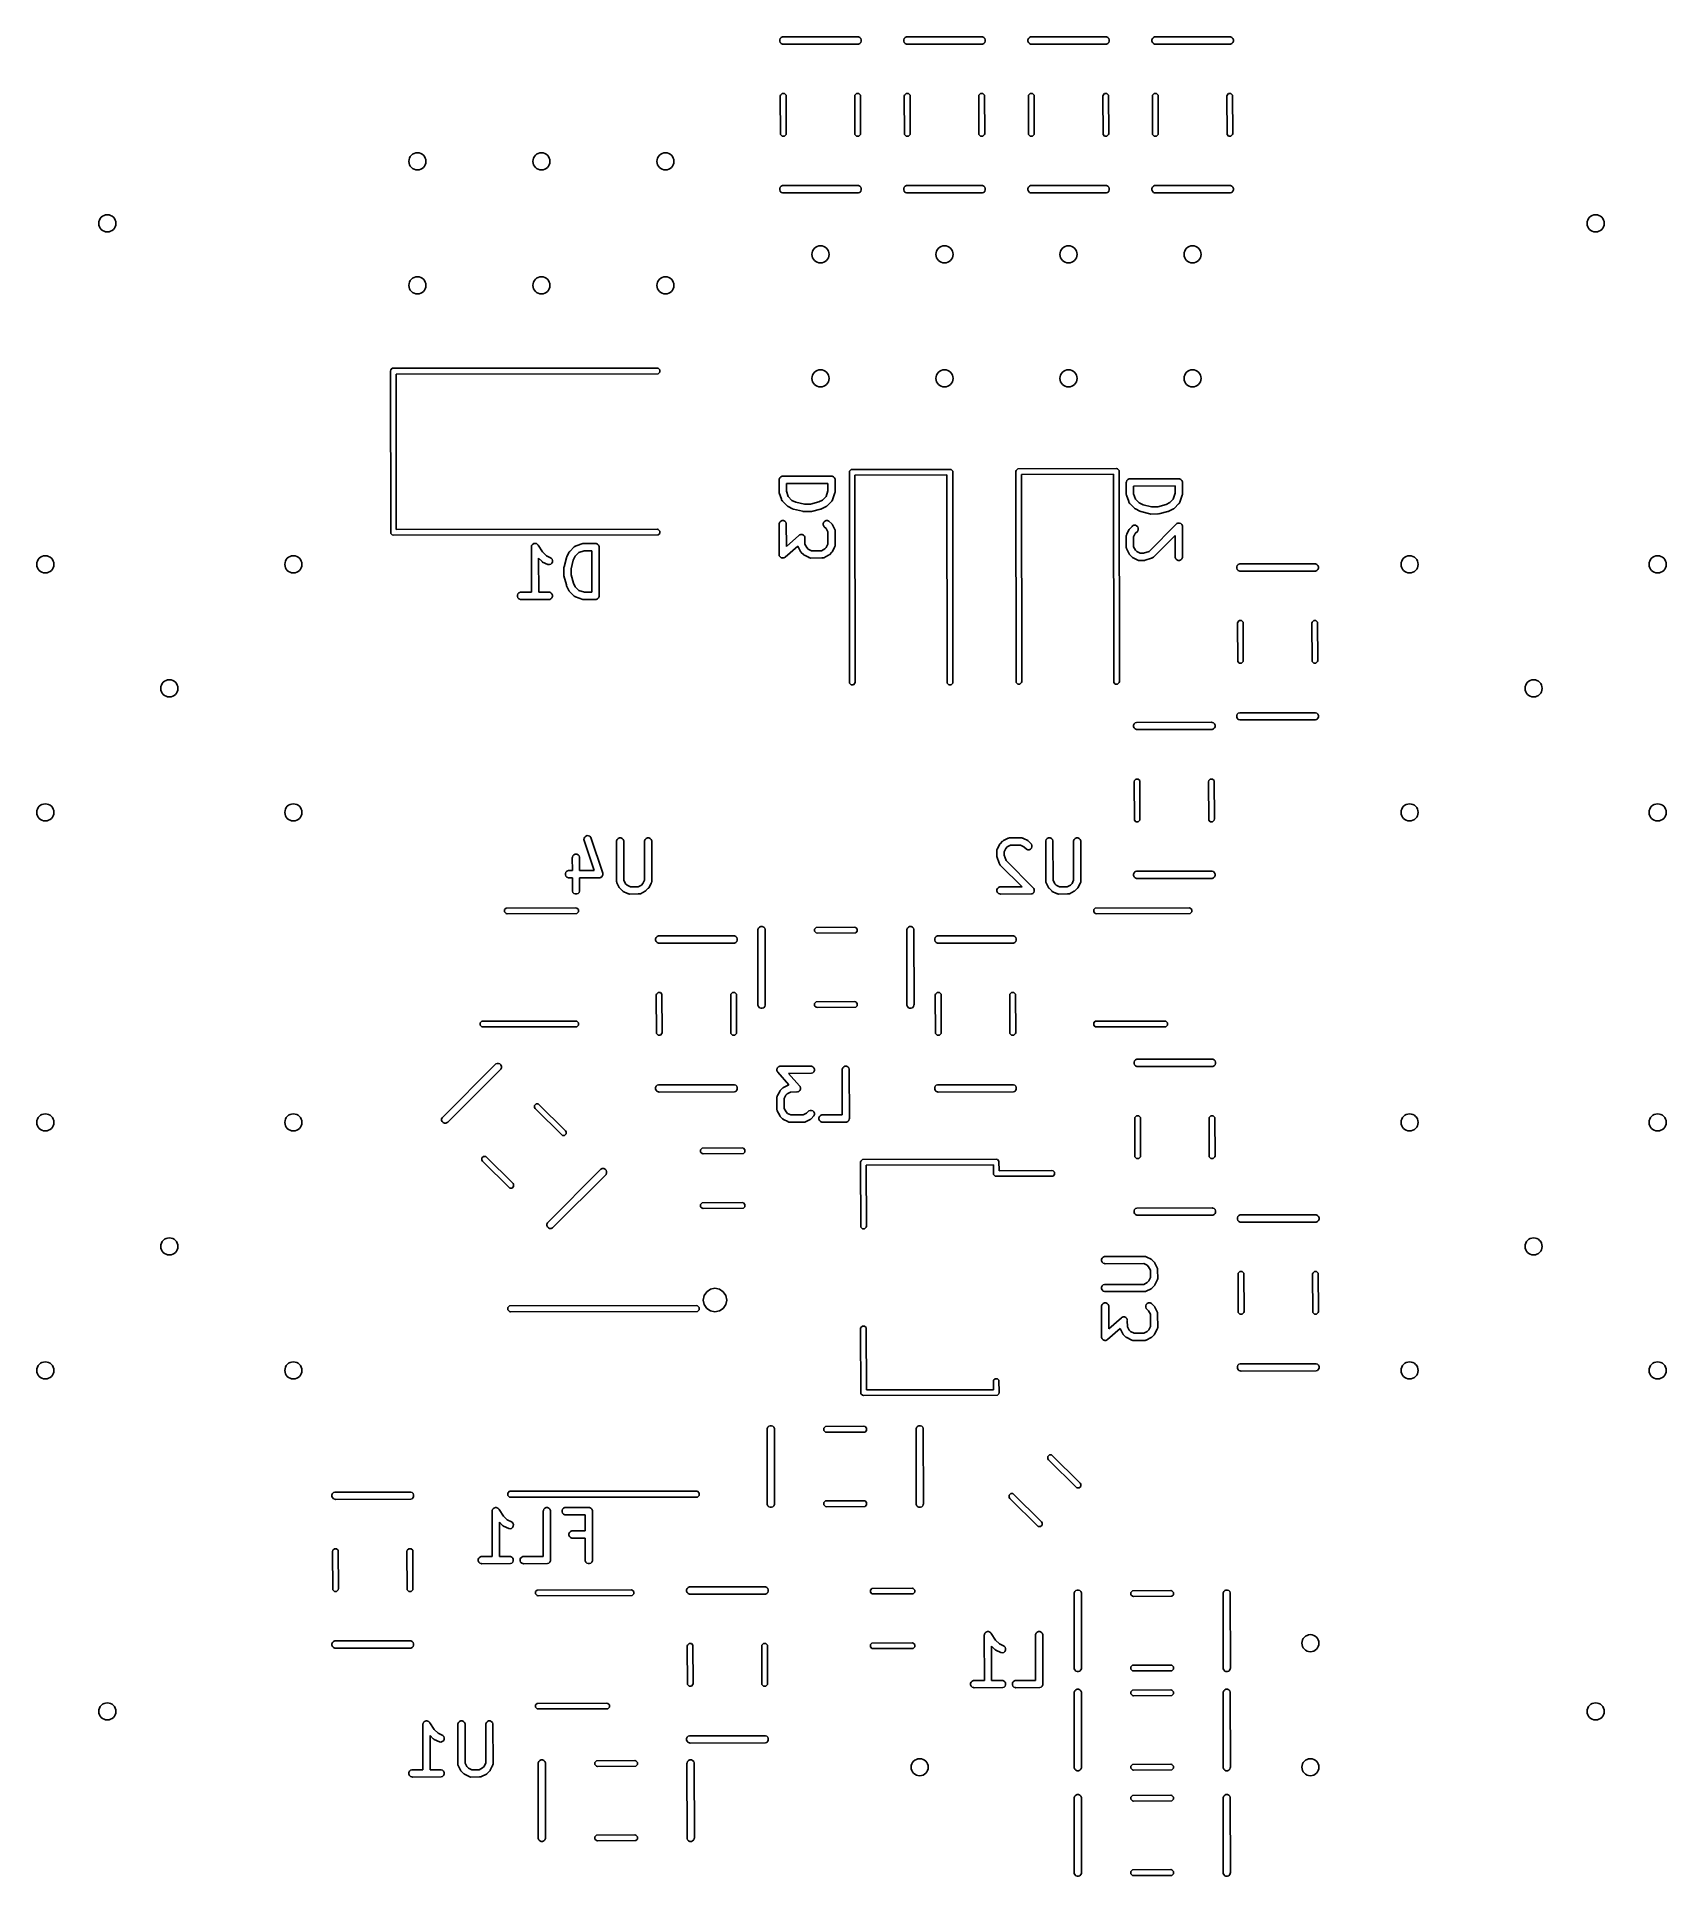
# Model space of a CAD drawing. Extents: x 5.42 to 6.74, y -4.38 to -2.89.
import ezdxf

# ---------------------------------------------------------------- set-up
doc = ezdxf.new("R2010")
doc.units = 0
doc.header["$MEASUREMENT"] = 0
doc.layers.add('BLACK', color=7, linetype='CONTINUOUS')

msp = doc.modelspace()

# ---------------------------------------------------------------- linework, layer by layer
at = {"layer": 'BLACK', "linetype": 'CONTINUOUS'}
for p, q in [((6.0226, -2.8954), (6.0231, -2.8944)), ((6.0226, -2.8966), (6.0226, -2.8954)), ((6.0231, -2.8976), (6.0226, -2.8966)), ((6.0231, -2.8944), (6.0239, -2.8935)), ((6.0239, -2.8985), (6.0231, -2.8976)), ((6.0239, -2.8935), (6.0249, -2.8931)), ((6.0249, -2.8989), (6.0239, -2.8985)), ((6.0249, -2.8931), (6.0855, -2.8931)), ((6.0255, -2.899), (6.0249, -2.8989)), ((6.0861, -2.8989), (6.0255, -2.899)), ((6.0855, -2.8931), (6.0861, -2.8931)), ((6.0861, -2.8931), (6.0872, -2.8935)), ((6.0872, -2.8985), (6.0861, -2.8989)), ((6.0872, -2.8935), (6.088, -2.8944)), ((6.088, -2.8976), (6.0872, -2.8985)), ((6.088, -2.8944), (6.0884, -2.8954)), ((6.0884, -2.8966), (6.088, -2.8976)), ((6.0884, -2.8954), (6.0884, -2.8966)), ((6.1226, -2.8954), (6.1231, -2.8944)), ((6.1226, -2.8966), (6.1226, -2.8954)), ((6.1231, -2.8976), (6.1226, -2.8966)), ((6.1231, -2.8944), (6.1239, -2.8935)), ((6.1239, -2.8985), (6.1231, -2.8976)), ((6.1239, -2.8935), (6.1249, -2.8931)), ((6.1249, -2.8989), (6.1239, -2.8985)), ((6.1249, -2.8931), (6.1855, -2.8931)), ((6.1255, -2.899), (6.1249, -2.8989)), ((6.1861, -2.8989), (6.1255, -2.899)), ((6.1855, -2.8931), (6.1861, -2.8931)), ((6.1861, -2.8931), (6.1872, -2.8935)), ((6.1872, -2.8985), (6.1861, -2.8989)), ((6.1872, -2.8935), (6.188, -2.8944)), ((6.188, -2.8976), (6.1872, -2.8985)), ((6.188, -2.8944), (6.1884, -2.8954)), ((6.1884, -2.8966), (6.188, -2.8976)), ((6.1884, -2.8954), (6.1884, -2.8966)), ((6.2226, -2.8954), (6.2231, -2.8944)), ((6.2226, -2.8966), (6.2226, -2.8954)), ((6.2231, -2.8976), (6.2226, -2.8966)), ((6.2231, -2.8944), (6.2239, -2.8935)), ((6.2239, -2.8985), (6.2231, -2.8976)), ((6.2239, -2.8935), (6.2249, -2.8931)), ((6.2249, -2.8989), (6.2239, -2.8985)), ((6.2249, -2.8931), (6.2855, -2.8931)), ((6.2255, -2.899), (6.2249, -2.8989)), ((6.2861, -2.8989), (6.2255, -2.899)), ((6.2855, -2.8931), (6.2861, -2.8931)), ((6.2861, -2.8931), (6.2872, -2.8935)), ((6.2872, -2.8985), (6.2861, -2.8989)), ((6.2872, -2.8935), (6.288, -2.8944)), ((6.288, -2.8976), (6.2872, -2.8985)), ((6.288, -2.8944), (6.2884, -2.8954)), ((6.2884, -2.8966), (6.288, -2.8976)), ((6.2884, -2.8954), (6.2884, -2.8966)), ((6.3226, -2.8954), (6.3231, -2.8944)), ((6.3226, -2.8966), (6.3226, -2.8954)), ((6.3231, -2.8976), (6.3226, -2.8966)), ((6.3231, -2.8944), (6.3239, -2.8935)), ((6.3239, -2.8985), (6.3231, -2.8976)), ((6.3239, -2.8935), (6.3249, -2.8931)), ((6.3249, -2.8989), (6.3239, -2.8985)), ((6.3249, -2.8931), (6.3855, -2.8931)), ((6.3255, -2.899), (6.3249, -2.8989)), ((6.3861, -2.8989), (6.3255, -2.899)), ((6.3855, -2.8931), (6.3861, -2.8931)), ((6.3861, -2.8931), (6.3872, -2.8935)), ((6.3872, -2.8985), (6.3861, -2.8989)), ((6.3872, -2.8935), (6.388, -2.8944)), ((6.388, -2.8976), (6.3872, -2.8985)), ((6.388, -2.8944), (6.3884, -2.8954)), ((6.3884, -2.8966), (6.388, -2.8976)), ((6.3884, -2.8954), (6.3884, -2.8966)), ((6.0231, -2.941), (6.0233, -2.9401)), ((6.0233, -2.9719), (6.0231, -2.941)), ((6.0233, -2.9401), (6.0246, -2.9388)), ((6.0246, -2.9388), (6.0264, -2.9388)), ((6.0264, -2.9388), (6.0277, -2.9401)), ((6.0277, -2.9401), (6.0279, -2.971)), ((6.0831, -2.941), (6.0833, -2.9401)), ((6.0833, -2.9719), (6.0831, -2.941)), ((6.0833, -2.9401), (6.0846, -2.9388)), ((6.0846, -2.9388), (6.0864, -2.9388)), ((6.0864, -2.9388), (6.0877, -2.9401)), ((6.0877, -2.9401), (6.0879, -2.971)), ((6.1231, -2.941), (6.1233, -2.9401)), ((6.1233, -2.9719), (6.1231, -2.941)), ((6.1233, -2.9401), (6.1246, -2.9388)), ((6.1246, -2.9388), (6.1264, -2.9388)), ((6.1264, -2.9388), (6.1277, -2.9401)), ((6.1277, -2.9401), (6.1279, -2.971)), ((6.1831, -2.941), (6.1833, -2.9401)), ((6.1833, -2.9719), (6.1831, -2.941)), ((6.1833, -2.9401), (6.1846, -2.9388)), ((6.1846, -2.9388), (6.1864, -2.9388)), ((6.1864, -2.9388), (6.1877, -2.9401)), ((6.1877, -2.9401), (6.1879, -2.971)), ((6.2231, -2.941), (6.2233, -2.9401)), ((6.2233, -2.9719), (6.2231, -2.941)), ((6.2233, -2.9401), (6.2246, -2.9388)), ((6.2246, -2.9388), (6.2264, -2.9388)), ((6.2264, -2.9388), (6.2277, -2.9401)), ((6.2277, -2.9401), (6.2279, -2.971)), ((6.2831, -2.941), (6.2833, -2.9401)), ((6.2833, -2.9719), (6.2831, -2.941)), ((6.2833, -2.9401), (6.2846, -2.9388)), ((6.2846, -2.9388), (6.2864, -2.9388)), ((6.2864, -2.9388), (6.2877, -2.9401)), ((6.2877, -2.9401), (6.2879, -2.971)), ((6.3231, -2.941), (6.3233, -2.9401)), ((6.3233, -2.9719), (6.3231, -2.941)), ((6.3233, -2.9401), (6.3246, -2.9388)), ((6.3246, -2.9388), (6.3264, -2.9388)), ((6.3264, -2.9388), (6.3277, -2.9401)), ((6.3277, -2.9401), (6.3279, -2.971)), ((6.3831, -2.941), (6.3833, -2.9401)), ((6.3833, -2.9719), (6.3831, -2.941)), ((6.3833, -2.9401), (6.3846, -2.9388)), ((6.3846, -2.9388), (6.3864, -2.9388)), ((6.3864, -2.9388), (6.3877, -2.9401)), ((6.3877, -2.9401), (6.3879, -2.971)), ((6.0246, -2.9732), (6.0233, -2.9719)), ((6.0264, -2.9732), (6.0246, -2.9732)), ((6.0277, -2.9719), (6.0264, -2.9732)), ((6.0279, -2.971), (6.0277, -2.9719)), ((6.0846, -2.9732), (6.0833, -2.9719)), ((6.0864, -2.9732), (6.0846, -2.9732)), ((6.0877, -2.9719), (6.0864, -2.9732)), ((6.0879, -2.971), (6.0877, -2.9719)), ((6.1246, -2.9732), (6.1233, -2.9719)), ((6.1264, -2.9732), (6.1246, -2.9732)), ((6.1277, -2.9719), (6.1264, -2.9732)), ((6.1279, -2.971), (6.1277, -2.9719)), ((6.1846, -2.9732), (6.1833, -2.9719)), ((6.1864, -2.9732), (6.1846, -2.9732)), ((6.1877, -2.9719), (6.1864, -2.9732)), ((6.1879, -2.971), (6.1877, -2.9719)), ((6.2246, -2.9732), (6.2233, -2.9719)), ((6.2264, -2.9732), (6.2246, -2.9732)), ((6.2277, -2.9719), (6.2264, -2.9732)), ((6.2279, -2.971), (6.2277, -2.9719)), ((6.2846, -2.9732), (6.2833, -2.9719)), ((6.2864, -2.9732), (6.2846, -2.9732)), ((6.2877, -2.9719), (6.2864, -2.9732)), ((6.2879, -2.971), (6.2877, -2.9719)), ((6.3246, -2.9732), (6.3233, -2.9719)), ((6.3264, -2.9732), (6.3246, -2.9732)), ((6.3277, -2.9719), (6.3264, -2.9732)), ((6.3279, -2.971), (6.3277, -2.9719)), ((6.3846, -2.9732), (6.3833, -2.9719)), ((6.3864, -2.9732), (6.3846, -2.9732)), ((6.3877, -2.9719), (6.3864, -2.9732)), ((6.3879, -2.971), (6.3877, -2.9719)), ((6.0226, -3.0154), (6.0231, -3.0144)), ((6.0226, -3.0166), (6.0226, -3.0154)), ((6.0231, -3.0176), (6.0226, -3.0166)), ((6.0231, -3.0144), (6.0239, -3.0135)), ((6.0239, -3.0185), (6.0231, -3.0176)), ((6.0239, -3.0135), (6.0249, -3.0131)), ((6.0249, -3.0189), (6.0239, -3.0185)), ((6.0249, -3.0131), (6.0855, -3.0131)), ((6.0255, -3.019), (6.0249, -3.0189)), ((6.0861, -3.0189), (6.0255, -3.019)), ((6.0855, -3.0131), (6.0861, -3.0131)), ((6.0861, -3.0131), (6.0872, -3.0135)), ((6.0872, -3.0185), (6.0861, -3.0189)), ((6.0872, -3.0135), (6.088, -3.0144)), ((6.088, -3.0176), (6.0872, -3.0185)), ((6.088, -3.0144), (6.0884, -3.0154)), ((6.0884, -3.0166), (6.088, -3.0176)), ((6.0884, -3.0154), (6.0884, -3.0166)), ((6.1226, -3.0154), (6.1231, -3.0144)), ((6.1226, -3.0166), (6.1226, -3.0154)), ((6.1231, -3.0176), (6.1226, -3.0166)), ((6.1231, -3.0144), (6.1239, -3.0135)), ((6.1239, -3.0185), (6.1231, -3.0176)), ((6.1239, -3.0135), (6.1249, -3.0131)), ((6.1249, -3.0189), (6.1239, -3.0185)), ((6.1249, -3.0131), (6.1855, -3.0131)), ((6.1255, -3.019), (6.1249, -3.0189)), ((6.1861, -3.0189), (6.1255, -3.019)), ((6.1855, -3.0131), (6.1861, -3.0131)), ((6.1861, -3.0131), (6.1872, -3.0135)), ((6.1872, -3.0185), (6.1861, -3.0189)), ((6.1872, -3.0135), (6.188, -3.0144)), ((6.188, -3.0176), (6.1872, -3.0185)), ((6.188, -3.0144), (6.1884, -3.0154)), ((6.1884, -3.0166), (6.188, -3.0176)), ((6.1884, -3.0154), (6.1884, -3.0166)), ((6.2226, -3.0154), (6.2231, -3.0144)), ((6.2226, -3.0166), (6.2226, -3.0154)), ((6.2231, -3.0176), (6.2226, -3.0166)), ((6.2231, -3.0144), (6.2239, -3.0135)), ((6.2239, -3.0185), (6.2231, -3.0176)), ((6.2239, -3.0135), (6.2249, -3.0131)), ((6.2249, -3.0189), (6.2239, -3.0185)), ((6.2249, -3.0131), (6.2855, -3.0131)), ((6.2255, -3.019), (6.2249, -3.0189)), ((6.2861, -3.0189), (6.2255, -3.019)), ((6.2855, -3.0131), (6.2861, -3.0131)), ((6.2861, -3.0131), (6.2872, -3.0135)), ((6.2872, -3.0185), (6.2861, -3.0189)), ((6.2872, -3.0135), (6.288, -3.0144)), ((6.288, -3.0176), (6.2872, -3.0185)), ((6.288, -3.0144), (6.2884, -3.0154)), ((6.2884, -3.0166), (6.288, -3.0176)), ((6.2884, -3.0154), (6.2884, -3.0166)), ((6.3226, -3.0154), (6.3231, -3.0144)), ((6.3226, -3.0166), (6.3226, -3.0154)), ((6.3231, -3.0176), (6.3226, -3.0166)), ((6.3231, -3.0144), (6.3239, -3.0135)), ((6.3239, -3.0185), (6.3231, -3.0176)), ((6.3239, -3.0135), (6.3249, -3.0131)), ((6.3249, -3.0189), (6.3239, -3.0185)), ((6.3249, -3.0131), (6.3855, -3.0131)), ((6.3255, -3.019), (6.3249, -3.0189)), ((6.3861, -3.0189), (6.3255, -3.019)), ((6.3855, -3.0131), (6.3861, -3.0131)), ((6.3861, -3.0131), (6.3872, -3.0135)), ((6.3872, -3.0185), (6.3861, -3.0189)), ((6.3872, -3.0135), (6.388, -3.0144)), ((6.388, -3.0176), (6.3872, -3.0185)), ((6.388, -3.0144), (6.3884, -3.0154)), ((6.3884, -3.0166), (6.388, -3.0176)), ((6.3884, -3.0154), (6.3884, -3.0166)), ((5.7088, -3.1626), (5.709, -3.1617)), ((5.709, -3.2935), (5.7088, -3.1626)), ((5.709, -3.1617), (5.7102, -3.1604)), ((5.7102, -3.1604), (5.9238, -3.1603)), ((5.9247, -3.1648), (5.7133, -3.165)), ((5.7133, -3.165), (5.7135, -3.2904)), ((5.9238, -3.1603), (5.9247, -3.1604)), ((5.9247, -3.1604), (5.9259, -3.1617)), ((5.9259, -3.1635), (5.9247, -3.1648)), ((5.9259, -3.1617), (5.9259, -3.1635)), ((6.0226, -3.2488), (6.0234, -3.248)), ((6.0234, -3.248), (6.0245, -3.2475)), ((6.0245, -3.2475), (6.0644, -3.2475)), ((6.0644, -3.2475), (6.065, -3.2475)), ((6.065, -3.2475), (6.0661, -3.248)), ((6.0661, -3.248), (6.0669, -3.2488)), ((6.0788, -3.2442), (6.079, -3.2433)), ((6.079, -3.4144), (6.0788, -3.2442)), ((6.079, -3.2433), (6.0802, -3.242)), ((6.0802, -3.242), (6.1599, -3.2419)), ((6.1575, -3.2464), (6.0833, -3.2466)), ((6.0833, -3.2466), (6.0835, -3.4135)), ((6.1577, -3.4144), (6.1575, -3.2464)), ((6.1599, -3.2419), (6.1608, -3.242)), ((6.1608, -3.242), (6.1621, -3.2433)), ((6.1621, -3.2433), (6.1622, -3.4135)), ((6.213, -3.2436), (6.2132, -3.2427)), ((6.2132, -3.4138), (6.213, -3.2436)), ((6.2132, -3.2427), (6.2145, -3.2414)), ((6.2145, -3.2414), (6.2941, -3.2412)), ((6.2918, -3.2458), (6.2176, -3.2459)), ((6.2176, -3.2459), (6.2178, -3.4129)), ((6.292, -3.4138), (6.2918, -3.2458)), ((6.2941, -3.2412), (6.295, -3.2414)), ((6.295, -3.2414), (6.2963, -3.2427)), ((6.2963, -3.2427), (6.2965, -3.4129)), ((6.0221, -3.2504), (6.0222, -3.2499)), ((6.0221, -3.2598), (6.0221, -3.2504)), ((6.0221, -3.2602), (6.0221, -3.2598)), ((6.0222, -3.2603), (6.0221, -3.2602)), ((6.0222, -3.2499), (6.0226, -3.2488)), ((6.0222, -3.2604), (6.0222, -3.2603)), ((6.0222, -3.2605), (6.0222, -3.2604)), ((6.0222, -3.2608), (6.0222, -3.2605)), ((6.024, -3.2659), (6.0222, -3.2608)), ((6.0615, -3.2533), (6.028, -3.2534)), ((6.028, -3.2534), (6.028, -3.2595)), ((6.028, -3.2595), (6.0295, -3.2639)), ((6.06, -3.2638), (6.0615, -3.2592)), ((6.0615, -3.2592), (6.0615, -3.2533)), ((6.0672, -3.2608), (6.0653, -3.2664)), ((6.0669, -3.2488), (6.0673, -3.2499)), ((6.0673, -3.2604), (6.0672, -3.2608)), ((6.0673, -3.2499), (6.0674, -3.2598)), ((6.0674, -3.2598), (6.0673, -3.2601)), ((6.0673, -3.2601), (6.0673, -3.2602)), ((6.0673, -3.2602), (6.0673, -3.2602)), ((6.0673, -3.2602), (6.0673, -3.2604)), ((6.3021, -3.2524), (6.3022, -3.2519)), ((6.3021, -3.2618), (6.3021, -3.2524)), ((6.3021, -3.2622), (6.3021, -3.2618)), ((6.3022, -3.2623), (6.3021, -3.2622)), ((6.3022, -3.2519), (6.3026, -3.2508)), ((6.3022, -3.2624), (6.3022, -3.2623)), ((6.3022, -3.2625), (6.3022, -3.2624)), ((6.3022, -3.2628), (6.3022, -3.2625)), ((6.304, -3.2679), (6.3022, -3.2628)), ((6.3026, -3.2508), (6.3034, -3.25)), ((6.3034, -3.25), (6.3045, -3.2495)), ((6.3045, -3.2495), (6.3444, -3.2495)), ((6.3415, -3.2553), (6.308, -3.2554)), ((6.308, -3.2554), (6.308, -3.2615)), ((6.308, -3.2615), (6.3095, -3.2659)), ((6.34, -3.2658), (6.3415, -3.2612)), ((6.3415, -3.2612), (6.3415, -3.2553)), ((6.3444, -3.2495), (6.345, -3.2495)), ((6.345, -3.2495), (6.3461, -3.25)), ((6.3472, -3.2628), (6.3453, -3.2684)), ((6.3461, -3.25), (6.3469, -3.2508)), ((6.3469, -3.2508), (6.3473, -3.2519)), ((6.3473, -3.2624), (6.3472, -3.2628)), ((6.3473, -3.2519), (6.3474, -3.2618)), ((6.3474, -3.2618), (6.3473, -3.2621)), ((6.3473, -3.2621), (6.3473, -3.2622)), ((6.3473, -3.2622), (6.3473, -3.2622)), ((6.3473, -3.2622), (6.3473, -3.2624)), ((6.024, -3.266), (6.024, -3.2659)), ((6.0242, -3.2664), (6.024, -3.266)), ((6.0244, -3.2669), (6.0242, -3.2664)), ((6.0244, -3.267), (6.0244, -3.2669)), ((6.0245, -3.2671), (6.0244, -3.267)), ((6.0248, -3.2675), (6.0245, -3.2671)), ((6.0286, -3.2712), (6.0248, -3.2675)), ((6.0289, -3.2715), (6.0286, -3.2712)), ((6.029, -3.2716), (6.0289, -3.2715)), ((6.0291, -3.2717), (6.029, -3.2716)), ((6.029, -3.2716), (6.029, -3.2716)), ((6.0294, -3.2718), (6.0291, -3.2717)), ((6.0329, -3.2736), (6.0294, -3.2718)), ((6.0295, -3.2639), (6.0325, -3.2669)), ((6.0325, -3.2669), (6.0356, -3.2684)), ((6.0332, -3.2737), (6.0329, -3.2736)), ((6.0336, -3.2739), (6.0332, -3.2737)), ((6.0337, -3.2739), (6.0336, -3.2739)), ((6.0336, -3.2739), (6.0336, -3.2739)), ((6.041, -3.2757), (6.0337, -3.2739)), ((6.0337, -3.2739), (6.0337, -3.2739)), ((6.0356, -3.2684), (6.0425, -3.27)), ((6.0413, -3.2758), (6.041, -3.2757)), ((6.0417, -3.2759), (6.0413, -3.2758)), ((6.0418, -3.2759), (6.0417, -3.2759)), ((6.0419, -3.2759), (6.0418, -3.2759)), ((6.0418, -3.2759), (6.0418, -3.2759)), ((6.0474, -3.2758), (6.0419, -3.2759)), ((6.0425, -3.27), (6.0474, -3.27)), ((6.0474, -3.27), (6.0542, -3.2682)), ((6.0477, -3.2759), (6.0474, -3.2758)), ((6.048, -3.2758), (6.0477, -3.2759)), ((6.0481, -3.2758), (6.048, -3.2758)), ((6.0482, -3.2758), (6.0481, -3.2758)), ((6.0483, -3.2758), (6.0482, -3.2758)), ((6.0555, -3.2739), (6.0483, -3.2758)), ((6.0542, -3.2682), (6.0572, -3.2667)), ((6.0558, -3.2739), (6.0555, -3.2739)), ((6.0563, -3.2737), (6.0558, -3.2739)), ((6.0564, -3.2737), (6.0563, -3.2737)), ((6.0563, -3.2737), (6.0563, -3.2737)), ((6.0563, -3.2737), (6.0563, -3.2737)), ((6.0601, -3.2718), (6.0564, -3.2737)), ((6.0572, -3.2667), (6.06, -3.2638)), ((6.0604, -3.2716), (6.0601, -3.2718)), ((6.0605, -3.2716), (6.0604, -3.2716)), ((6.0606, -3.2715), (6.0605, -3.2716)), ((6.0607, -3.2715), (6.0606, -3.2715)), ((6.0609, -3.2713), (6.0607, -3.2715)), ((6.0643, -3.2678), (6.0609, -3.2713)), ((6.0644, -3.2678), (6.0643, -3.2678)), ((6.0646, -3.2675), (6.0644, -3.2678)), ((6.065, -3.2671), (6.0646, -3.2675)), ((6.0651, -3.2669), (6.065, -3.267)), ((6.065, -3.267), (6.065, -3.2671)), ((6.0653, -3.2664), (6.0651, -3.2669)), ((6.304, -3.268), (6.304, -3.2679)), ((6.3042, -3.2684), (6.304, -3.268)), ((6.3044, -3.2689), (6.3042, -3.2684)), ((6.3044, -3.269), (6.3044, -3.2689)), ((6.3045, -3.2691), (6.3044, -3.269)), ((6.3048, -3.2695), (6.3045, -3.2691)), ((6.3086, -3.2732), (6.3048, -3.2695)), ((6.3089, -3.2735), (6.3086, -3.2732)), ((6.309, -3.2736), (6.3089, -3.2735)), ((6.3091, -3.2737), (6.309, -3.2736)), ((6.309, -3.2736), (6.309, -3.2736)), ((6.3094, -3.2738), (6.3091, -3.2737)), ((6.3129, -3.2756), (6.3094, -3.2738)), ((6.3095, -3.2659), (6.3125, -3.2689)), ((6.3125, -3.2689), (6.3156, -3.2704)), ((6.3132, -3.2757), (6.3129, -3.2756)), ((6.3136, -3.2759), (6.3132, -3.2757)), ((6.3137, -3.2759), (6.3136, -3.2759)), ((6.3136, -3.2759), (6.3136, -3.2759)), ((6.321, -3.2777), (6.3137, -3.2759)), ((6.3137, -3.2759), (6.3137, -3.2759)), ((6.3156, -3.2704), (6.3225, -3.272)), ((6.3213, -3.2778), (6.321, -3.2777)), ((6.3217, -3.2779), (6.3213, -3.2778)), ((6.3218, -3.2779), (6.3217, -3.2779)), ((6.3219, -3.2779), (6.3218, -3.2779)), ((6.3218, -3.2779), (6.3218, -3.2779)), ((6.3274, -3.2778), (6.3219, -3.2779)), ((6.3225, -3.272), (6.3274, -3.272)), ((6.3274, -3.272), (6.3342, -3.2702)), ((6.3277, -3.2779), (6.3274, -3.2778)), ((6.328, -3.2778), (6.3277, -3.2779)), ((6.3281, -3.2778), (6.328, -3.2778)), ((6.3282, -3.2778), (6.3281, -3.2778)), ((6.3283, -3.2778), (6.3282, -3.2778)), ((6.3355, -3.2759), (6.3283, -3.2778)), ((6.3342, -3.2702), (6.3372, -3.2687)), ((6.3358, -3.2759), (6.3355, -3.2759)), ((6.3363, -3.2757), (6.3358, -3.2759)), ((6.3364, -3.2757), (6.3363, -3.2757)), ((6.3363, -3.2757), (6.3363, -3.2757)), ((6.3363, -3.2757), (6.3363, -3.2757)), ((6.3401, -3.2738), (6.3364, -3.2757)), ((6.3372, -3.2687), (6.34, -3.2658)), ((6.3404, -3.2736), (6.3401, -3.2738)), ((6.3405, -3.2736), (6.3404, -3.2736)), ((6.3406, -3.2735), (6.3405, -3.2736)), ((6.3407, -3.2735), (6.3406, -3.2735)), ((6.3409, -3.2733), (6.3407, -3.2735)), ((6.3443, -3.2698), (6.3409, -3.2733)), ((6.3444, -3.2698), (6.3443, -3.2698)), ((6.3446, -3.2695), (6.3444, -3.2698)), ((6.345, -3.2691), (6.3446, -3.2695)), ((6.3451, -3.2689), (6.345, -3.269)), ((6.345, -3.269), (6.345, -3.2691)), ((6.3453, -3.2684), (6.3451, -3.2689)), ((5.7135, -3.2904), (5.9238, -3.2902)), ((5.9238, -3.2902), (5.9247, -3.2904)), ((5.9247, -3.2904), (5.9259, -3.2916)), ((5.9259, -3.2916), (5.9259, -3.2935)), ((6.0221, -3.2861), (6.0222, -3.2855)), ((6.0222, -3.3104), (6.0221, -3.2861)), ((6.0222, -3.2855), (6.0226, -3.2844)), ((6.0226, -3.2844), (6.0234, -3.2836)), ((6.0234, -3.2836), (6.0245, -3.2832)), ((6.0245, -3.2832), (6.0256, -3.2832)), ((6.0256, -3.2832), (6.0267, -3.2836)), ((6.0267, -3.2836), (6.0275, -3.2844)), ((6.0275, -3.2844), (6.0279, -3.2855)), ((6.0279, -3.2855), (6.028, -3.304)), ((6.0578, -3.2855), (6.0582, -3.2844)), ((6.0578, -3.2866), (6.0578, -3.2855)), ((6.0582, -3.2877), (6.0578, -3.2866)), ((6.0582, -3.2844), (6.059, -3.2836)), ((6.0586, -3.2882), (6.0582, -3.2877)), ((6.0601, -3.2896), (6.0586, -3.2882)), ((6.059, -3.2836), (6.0601, -3.2832)), ((6.0601, -3.2832), (6.0612, -3.2832)), ((6.0615, -3.2923), (6.0601, -3.2896)), ((6.0612, -3.2832), (6.0623, -3.2836)), ((6.0615, -3.3022), (6.0615, -3.2923)), ((6.0623, -3.2836), (6.0646, -3.2859)), ((6.0646, -3.2859), (6.0648, -3.2861)), ((6.0648, -3.2861), (6.0649, -3.2861)), ((6.0649, -3.2861), (6.0649, -3.2862)), ((6.0649, -3.2862), (6.065, -3.2863)), ((6.065, -3.2863), (6.0651, -3.2866)), ((6.0651, -3.2866), (6.0671, -3.2904)), ((6.0671, -3.2904), (6.0673, -3.2909)), ((6.0673, -3.2909), (6.0673, -3.291)), ((6.0673, -3.291), (6.0673, -3.2911)), ((6.0673, -3.2911), (6.0673, -3.2916)), ((6.0673, -3.2916), (6.0673, -3.2921)), ((6.0673, -3.2921), (6.0673, -3.2921)), ((6.0673, -3.2921), (6.0674, -3.3029)), ((6.3026, -3.2939), (6.3043, -3.2905)), ((6.3043, -3.2905), (6.3044, -3.2902)), ((6.3044, -3.2902), (6.3045, -3.2902)), ((6.3045, -3.2901), (6.3046, -3.29)), ((6.3045, -3.2902), (6.3045, -3.2901)), ((6.3046, -3.29), (6.3048, -3.2898)), ((6.3048, -3.2898), (6.3067, -3.2879)), ((6.3067, -3.2879), (6.3072, -3.2875)), ((6.3072, -3.2875), (6.3082, -3.287)), ((6.3082, -3.287), (6.3094, -3.287)), ((6.3113, -3.2916), (6.3093, -3.2936)), ((6.3094, -3.287), (6.3104, -3.2875)), ((6.3104, -3.2875), (6.3113, -3.2883)), ((6.3113, -3.2883), (6.3117, -3.2894)), ((6.3117, -3.2905), (6.3113, -3.2916)), ((6.3117, -3.2894), (6.3117, -3.2905)), ((6.3204, -3.308), (6.3423, -3.286)), ((6.3423, -3.286), (6.3428, -3.2856)), ((6.3428, -3.2856), (6.3435, -3.2853)), ((6.3435, -3.2853), (6.3438, -3.2852)), ((6.3438, -3.2852), (6.345, -3.2852)), ((6.345, -3.2852), (6.3461, -3.2856)), ((6.3461, -3.2856), (6.3469, -3.2864)), ((6.3469, -3.2864), (6.3471, -3.287)), ((6.3471, -3.287), (6.3473, -3.2875)), ((6.3473, -3.2875), (6.3474, -3.3124)), ((5.7102, -3.2947), (5.709, -3.2935)), ((5.7112, -3.2949), (5.7102, -3.2947)), ((5.9247, -3.2947), (5.7112, -3.2949)), ((5.8224, -3.304), (5.8225, -3.3037)), ((5.8224, -3.3045), (5.8224, -3.304)), ((5.8224, -3.341), (5.8224, -3.3045)), ((5.8224, -3.3045), (5.8224, -3.3045)), ((5.8224, -3.3045), (5.8224, -3.3045)), ((5.8224, -3.3045), (5.8224, -3.3045)), ((5.8225, -3.3037), (5.8226, -3.3034)), ((5.8226, -3.3034), (5.8228, -3.3032)), ((5.8228, -3.3032), (5.8229, -3.3029)), ((5.8229, -3.3029), (5.8231, -3.3027)), ((5.8231, -3.3027), (5.8232, -3.3025)), ((5.8232, -3.3025), (5.8235, -3.3023)), ((5.8235, -3.3023), (5.8237, -3.3021)), ((5.8237, -3.3021), (5.824, -3.302)), ((5.824, -3.302), (5.8242, -3.3018)), ((5.8242, -3.3018), (5.8245, -3.3018)), ((5.8245, -3.3018), (5.8248, -3.3017)), ((5.8248, -3.3017), (5.825, -3.3017)), ((5.825, -3.3017), (5.8253, -3.3016)), ((5.8253, -3.3016), (5.8256, -3.3017)), ((5.8256, -3.3017), (5.8259, -3.3017)), ((5.8259, -3.3017), (5.8262, -3.3018)), ((5.8262, -3.3018), (5.8265, -3.3018)), ((5.8265, -3.3018), (5.8267, -3.302)), ((5.8267, -3.302), (5.827, -3.3021)), ((5.827, -3.3021), (5.8272, -3.3023)), ((5.8272, -3.3023), (5.8274, -3.3025)), ((5.8274, -3.3025), (5.8276, -3.3027)), ((5.8276, -3.3027), (5.8278, -3.3029)), ((5.8278, -3.3029), (5.8279, -3.3031)), ((5.8279, -3.3031), (5.8315, -3.3085)), ((5.8533, -3.3081), (5.857, -3.3043)), ((5.857, -3.3043), (5.8574, -3.304)), ((5.8574, -3.304), (5.8575, -3.3039)), ((5.8575, -3.3039), (5.8576, -3.3039)), ((5.8576, -3.3039), (5.8581, -3.3037)), ((5.8581, -3.3037), (5.8585, -3.3035)), ((5.8585, -3.3035), (5.8586, -3.3035)), ((5.8586, -3.3035), (5.8638, -3.3017)), ((5.865, -3.3075), (5.8606, -3.309)), ((5.8638, -3.3017), (5.864, -3.3017)), ((5.864, -3.3017), (5.8641, -3.3017)), ((5.8641, -3.3017), (5.8642, -3.3017)), ((5.8642, -3.3017), (5.8643, -3.3016)), ((5.8643, -3.3016), (5.8647, -3.3016)), ((5.8647, -3.3016), (5.8741, -3.3016)), ((5.8711, -3.3075), (5.865, -3.3075)), ((5.8712, -3.341), (5.8711, -3.3075)), ((5.8741, -3.3016), (5.8746, -3.3017)), ((5.8746, -3.3017), (5.8757, -3.3021)), ((5.8757, -3.3021), (5.8765, -3.3029)), ((5.8765, -3.3029), (5.877, -3.304)), ((5.877, -3.304), (5.877, -3.3439)), ((5.9259, -3.2935), (5.9247, -3.2947)), ((6.0372, -3.3037), (6.027, -3.3127)), ((6.028, -3.304), (6.0381, -3.2951)), ((6.0374, -3.3043), (6.0372, -3.3037)), ((6.0372, -3.3037), (6.0372, -3.3037)), ((6.0393, -3.308), (6.0374, -3.3043)), ((6.0381, -3.2951), (6.0384, -3.2949)), ((6.0384, -3.2949), (6.0385, -3.2948)), ((6.0384, -3.2949), (6.0384, -3.2949)), ((6.0385, -3.2948), (6.0386, -3.2948)), ((6.0386, -3.2948), (6.039, -3.2946)), ((6.039, -3.2946), (6.0395, -3.2944)), ((6.0395, -3.2944), (6.0396, -3.2944)), ((6.0396, -3.2944), (6.0397, -3.2944)), ((6.0397, -3.2944), (6.0401, -3.2944)), ((6.0401, -3.2944), (6.0406, -3.2944)), ((6.0406, -3.2944), (6.0407, -3.2945)), ((6.0407, -3.2945), (6.0408, -3.2945)), ((6.0408, -3.2945), (6.0412, -3.2947)), ((6.0412, -3.2947), (6.0417, -3.2949)), ((6.0417, -3.2949), (6.0418, -3.2949)), ((6.0418, -3.2949), (6.0418, -3.295)), ((6.0418, -3.295), (6.0422, -3.2953)), ((6.0422, -3.2953), (6.0425, -3.2957)), ((6.0425, -3.2957), (6.0425, -3.2958)), ((6.0425, -3.2958), (6.0426, -3.2958)), ((6.0426, -3.2958), (6.0428, -3.2963)), ((6.0428, -3.2963), (6.0429, -3.2967)), ((6.0429, -3.2967), (6.0429, -3.2968)), ((6.0429, -3.2968), (6.043, -3.2969)), ((6.043, -3.2969), (6.0429, -3.2973)), ((6.0429, -3.2973), (6.043, -3.3023)), ((6.043, -3.3023), (6.0444, -3.305)), ((6.0444, -3.305), (6.0456, -3.3062)), ((6.0456, -3.3062), (6.0483, -3.3075)), ((6.0483, -3.3075), (6.0563, -3.3075)), ((6.0563, -3.3075), (6.059, -3.3061)), ((6.059, -3.3061), (6.0602, -3.3049)), ((6.0602, -3.3049), (6.0615, -3.3022)), ((6.0668, -3.3046), (6.0652, -3.308)), ((6.0669, -3.3046), (6.0668, -3.3046)), ((6.067, -3.3042), (6.0669, -3.3046)), ((6.0673, -3.3037), (6.067, -3.3042)), ((6.0674, -3.3029), (6.0673, -3.3035)), ((6.0673, -3.3035), (6.0673, -3.3036)), ((6.0673, -3.3036), (6.0673, -3.3037)), ((6.3021, -3.2956), (6.3022, -3.295)), ((6.3021, -3.3045), (6.3021, -3.2956)), ((6.3021, -3.3046), (6.3021, -3.3045)), ((6.3021, -3.305), (6.3021, -3.3046)), ((6.3022, -3.3055), (6.3021, -3.305)), ((6.3022, -3.2948), (6.3024, -3.2943)), ((6.3022, -3.2949), (6.3022, -3.2948)), ((6.3022, -3.295), (6.3022, -3.2949)), ((6.3022, -3.3056), (6.3022, -3.3055)), ((6.3022, -3.3057), (6.3022, -3.3056)), ((6.3024, -3.3063), (6.3022, -3.3057)), ((6.3024, -3.2943), (6.3026, -3.2939)), ((6.3043, -3.31), (6.3024, -3.3063)), ((6.3026, -3.2939), (6.3026, -3.2939)), ((6.3093, -3.2936), (6.308, -3.2963)), ((6.308, -3.2963), (6.308, -3.3043)), ((6.308, -3.3043), (6.3094, -3.307)), ((6.3094, -3.307), (6.3106, -3.3082)), ((6.3415, -3.2951), (6.324, -3.3127)), ((6.3415, -3.313), (6.3415, -3.2951)), ((5.8308, -3.316), (5.8282, -3.3135)), ((5.8282, -3.3135), (5.8283, -3.341)), ((5.831, -3.3163), (5.8308, -3.316)), ((5.8311, -3.3163), (5.831, -3.3163)), ((5.8312, -3.3164), (5.8311, -3.3163)), ((5.8313, -3.3164), (5.8312, -3.3164)), ((5.8315, -3.3166), (5.8313, -3.3164)), ((5.8315, -3.3085), (5.8347, -3.3116)), ((5.8358, -3.3186), (5.8315, -3.3166)), ((5.8347, -3.3116), (5.8379, -3.3132)), ((5.8369, -3.3187), (5.8358, -3.3186)), ((5.838, -3.3184), (5.8369, -3.3187)), ((5.8379, -3.3132), (5.8384, -3.3135)), ((5.8389, -3.3176), (5.838, -3.3184)), ((5.8384, -3.3135), (5.8391, -3.3143)), ((5.8394, -3.3166), (5.8389, -3.3176)), ((5.8391, -3.3143), (5.8395, -3.3154)), ((5.8395, -3.3154), (5.8394, -3.3166)), ((5.8486, -3.3212), (5.8487, -3.3208)), ((5.8486, -3.3213), (5.8486, -3.3212)), ((5.8486, -3.3214), (5.8486, -3.3213)), ((5.8486, -3.3213), (5.8486, -3.3213)), ((5.8487, -3.3269), (5.8486, -3.3214)), ((5.8487, -3.3208), (5.8488, -3.3205)), ((5.8488, -3.3205), (5.8506, -3.3132)), ((5.8506, -3.3131), (5.8508, -3.3127)), ((5.8506, -3.3132), (5.8506, -3.3131)), ((5.8506, -3.3131), (5.8506, -3.3131)), ((5.8506, -3.3132), (5.8506, -3.3132)), ((5.8508, -3.3127), (5.8509, -3.3124)), ((5.8509, -3.3124), (5.8527, -3.3089)), ((5.8527, -3.3089), (5.8528, -3.3086)), ((5.8528, -3.3086), (5.8529, -3.3085)), ((5.8529, -3.3085), (5.853, -3.3084)), ((5.8529, -3.3085), (5.8529, -3.3085)), ((5.853, -3.3084), (5.8533, -3.3081)), ((5.8561, -3.3151), (5.8545, -3.322)), ((5.8545, -3.322), (5.8545, -3.3269)), ((5.8577, -3.312), (5.8561, -3.3151)), ((5.8606, -3.309), (5.8577, -3.312)), ((6.0221, -3.3108), (6.0222, -3.3104)), ((6.0222, -3.3109), (6.0221, -3.3108)), ((6.0222, -3.311), (6.0222, -3.3109)), ((6.0223, -3.3115), (6.0222, -3.311)), ((6.0225, -3.3119), (6.0223, -3.3115)), ((6.0226, -3.312), (6.0225, -3.3119)), ((6.0226, -3.3121), (6.0226, -3.312)), ((6.0229, -3.3124), (6.0226, -3.3121)), ((6.0232, -3.3128), (6.0229, -3.3124)), ((6.0233, -3.3128), (6.0232, -3.3128)), ((6.0234, -3.3129), (6.0233, -3.3128)), ((6.0239, -3.3131), (6.0234, -3.3129)), ((6.0243, -3.3133), (6.0239, -3.3131)), ((6.0244, -3.3133), (6.0243, -3.3133)), ((6.0245, -3.3133), (6.0244, -3.3133)), ((6.025, -3.3133), (6.0245, -3.3133)), ((6.0254, -3.3134), (6.025, -3.3133)), ((6.0255, -3.3133), (6.0254, -3.3134)), ((6.0256, -3.3133), (6.0255, -3.3133)), ((6.0261, -3.3131), (6.0256, -3.3133)), ((6.0265, -3.313), (6.0261, -3.3131)), ((6.0266, -3.3129), (6.0265, -3.313)), ((6.0267, -3.3129), (6.0266, -3.3129)), ((6.027, -3.3127), (6.0267, -3.3128)), ((6.0267, -3.3128), (6.0267, -3.3129)), ((6.0395, -3.3083), (6.0393, -3.308)), ((6.0396, -3.3084), (6.0395, -3.3083)), ((6.0396, -3.3085), (6.0396, -3.3084)), ((6.0398, -3.3088), (6.0396, -3.3085)), ((6.0396, -3.3085), (6.0396, -3.3085)), ((6.0418, -3.3106), (6.0398, -3.3088)), ((6.042, -3.3109), (6.0418, -3.3106)), ((6.0421, -3.311), (6.042, -3.3109)), ((6.0422, -3.311), (6.0421, -3.311)), ((6.0425, -3.3112), (6.0422, -3.311)), ((6.0422, -3.311), (6.0422, -3.311)), ((6.0459, -3.3128), (6.0425, -3.3112)), ((6.0459, -3.3129), (6.0459, -3.3128)), ((6.0463, -3.313), (6.0459, -3.3129)), ((6.0468, -3.3133), (6.0463, -3.313)), ((6.0469, -3.3133), (6.0468, -3.3133)), ((6.047, -3.3133), (6.0469, -3.3133)), ((6.0475, -3.3134), (6.047, -3.3133)), ((6.0565, -3.3133), (6.0475, -3.3134)), ((6.057, -3.3133), (6.0565, -3.3134)), ((6.0565, -3.3134), (6.0565, -3.3133)), ((6.0575, -3.3133), (6.057, -3.3133)), ((6.0576, -3.3133), (6.0575, -3.3133)), ((6.0577, -3.3133), (6.0576, -3.3133)), ((6.0582, -3.3131), (6.0577, -3.3133)), ((6.062, -3.3112), (6.0582, -3.3131)), ((6.0623, -3.311), (6.062, -3.3112)), ((6.0624, -3.3109), (6.0623, -3.311)), ((6.0625, -3.3109), (6.0624, -3.3109)), ((6.0628, -3.3107), (6.0625, -3.3108)), ((6.0625, -3.3108), (6.0625, -3.3109)), ((6.0646, -3.3087), (6.0628, -3.3107)), ((6.0649, -3.3085), (6.0646, -3.3087)), ((6.065, -3.3084), (6.0649, -3.3085)), ((6.0652, -3.308), (6.065, -3.3083)), ((6.065, -3.3083), (6.065, -3.3083)), ((6.065, -3.3083), (6.065, -3.3084)), ((6.3045, -3.3103), (6.3043, -3.31)), ((6.3046, -3.3104), (6.3045, -3.3103)), ((6.3046, -3.3105), (6.3046, -3.3104)), ((6.3048, -3.3108), (6.3046, -3.3105)), ((6.3046, -3.3105), (6.3046, -3.3105)), ((6.3068, -3.3126), (6.3048, -3.3108)), ((6.307, -3.3129), (6.3068, -3.3126)), ((6.3071, -3.313), (6.307, -3.3129)), ((6.3072, -3.313), (6.3071, -3.313)), ((6.3075, -3.3132), (6.3072, -3.313)), ((6.3072, -3.313), (6.3072, -3.313)), ((6.3109, -3.3148), (6.3075, -3.3132)), ((6.3106, -3.3082), (6.3133, -3.3095)), ((6.3109, -3.3149), (6.3109, -3.3148)), ((6.3113, -3.315), (6.3109, -3.3149)), ((6.3118, -3.3153), (6.3113, -3.315)), ((6.3119, -3.3153), (6.3118, -3.3153)), ((6.312, -3.3153), (6.3119, -3.3153)), ((6.3125, -3.3154), (6.312, -3.3153)), ((6.3163, -3.3153), (6.3125, -3.3154)), ((6.3133, -3.3095), (6.316, -3.3095)), ((6.316, -3.3095), (6.3204, -3.308)), ((6.3167, -3.3154), (6.3163, -3.3153)), ((6.3168, -3.3153), (6.3167, -3.3154)), ((6.3169, -3.3153), (6.3168, -3.3153)), ((6.3172, -3.3152), (6.3169, -3.3153)), ((6.3169, -3.3153), (6.3169, -3.3153)), ((6.3224, -3.3135), (6.3172, -3.3152)), ((6.3225, -3.3135), (6.3224, -3.3135)), ((6.3229, -3.3133), (6.3225, -3.3135)), ((6.3234, -3.3131), (6.3229, -3.3133)), ((6.3235, -3.3131), (6.3234, -3.3131)), ((6.3236, -3.313), (6.3235, -3.3131)), ((6.324, -3.3127), (6.3236, -3.313)), ((6.342, -3.3141), (6.3415, -3.313)), ((6.3428, -3.3149), (6.342, -3.3141)), ((6.3438, -3.3153), (6.3428, -3.3149)), ((6.345, -3.3153), (6.3438, -3.3153)), ((6.3461, -3.3149), (6.345, -3.3153)), ((6.3469, -3.3141), (6.3461, -3.3149)), ((6.3473, -3.313), (6.3469, -3.3141)), ((6.3474, -3.3124), (6.3473, -3.313)), ((6.3912, -3.3204), (6.3916, -3.3194)), ((6.3912, -3.3216), (6.3912, -3.3204)), ((6.3916, -3.3226), (6.3912, -3.3216)), ((6.3916, -3.3194), (6.3924, -3.3185)), ((6.3924, -3.3235), (6.3916, -3.3226)), ((6.3924, -3.3185), (6.3935, -3.3181)), ((6.3935, -3.3181), (6.4541, -3.3181)), ((6.4541, -3.3181), (6.4547, -3.3181)), ((6.4547, -3.3181), (6.4557, -3.3185)), ((6.4557, -3.3185), (6.4565, -3.3194)), ((6.4565, -3.3226), (6.4557, -3.3235)), ((6.4565, -3.3194), (6.457, -3.3204)), ((6.457, -3.3216), (6.4565, -3.3226)), ((6.457, -3.3204), (6.457, -3.3216)), ((5.8486, -3.3272), (5.8487, -3.3269)), ((5.8487, -3.3275), (5.8486, -3.3272)), ((5.8487, -3.3276), (5.8487, -3.3275)), ((5.8487, -3.3277), (5.8487, -3.3276)), ((5.8487, -3.3278), (5.8487, -3.3277)), ((5.8506, -3.335), (5.8487, -3.3278)), ((5.8506, -3.3353), (5.8506, -3.335)), ((5.8508, -3.3358), (5.8506, -3.3353)), ((5.8508, -3.3359), (5.8508, -3.3358)), ((5.8508, -3.3358), (5.8508, -3.3358)), ((5.8508, -3.3358), (5.8508, -3.3358)), ((5.8527, -3.3396), (5.8508, -3.3359)), ((5.8545, -3.3269), (5.8563, -3.3337)), ((5.8563, -3.3337), (5.8578, -3.3367)), ((5.8578, -3.3367), (5.8607, -3.3395)), ((6.3935, -3.3239), (6.3924, -3.3235)), ((6.3941, -3.324), (6.3935, -3.3239)), ((6.4547, -3.3239), (6.3941, -3.324)), ((6.4557, -3.3235), (6.4547, -3.3239)), ((5.8112, -3.3433), (5.8116, -3.3423)), ((5.8112, -3.3445), (5.8112, -3.3433)), ((5.8116, -3.3456), (5.8112, -3.3445)), ((5.8116, -3.3423), (5.8124, -3.3415)), ((5.8124, -3.3464), (5.8116, -3.3456)), ((5.8124, -3.3415), (5.8135, -3.341)), ((5.8135, -3.3468), (5.8124, -3.3464)), ((5.8135, -3.341), (5.8224, -3.341)), ((5.8141, -3.3469), (5.8135, -3.3468)), ((5.8372, -3.3468), (5.8141, -3.3469)), ((5.8283, -3.341), (5.8366, -3.341)), ((5.8366, -3.341), (5.8372, -3.341)), ((5.8372, -3.341), (5.8382, -3.3415)), ((5.8382, -3.3464), (5.8372, -3.3468)), ((5.8382, -3.3415), (5.839, -3.3423)), ((5.839, -3.3456), (5.8382, -3.3464)), ((5.839, -3.3423), (5.8395, -3.3433)), ((5.8395, -3.3445), (5.839, -3.3456)), ((5.8395, -3.3433), (5.8395, -3.3445)), ((5.8529, -3.3399), (5.8527, -3.3396)), ((5.853, -3.34), (5.8529, -3.3399)), ((5.853, -3.3401), (5.853, -3.34)), ((5.853, -3.3402), (5.853, -3.3401)), ((5.8532, -3.3404), (5.853, -3.3402)), ((5.8567, -3.3438), (5.8532, -3.3404)), ((5.8567, -3.3439), (5.8567, -3.3438)), ((5.857, -3.3441), (5.8567, -3.3439)), ((5.8574, -3.3445), (5.857, -3.3441)), ((5.8575, -3.3445), (5.8574, -3.3445)), ((5.8576, -3.3446), (5.8575, -3.3445)), ((5.8581, -3.3448), (5.8576, -3.3446)), ((5.8638, -3.3467), (5.8581, -3.3448)), ((5.8607, -3.3395), (5.8653, -3.341)), ((5.8641, -3.3468), (5.8638, -3.3467)), ((5.8643, -3.3468), (5.8641, -3.3468)), ((5.8644, -3.3468), (5.8643, -3.3468)), ((5.8643, -3.3468), (5.8643, -3.3468)), ((5.8647, -3.3469), (5.8644, -3.3468)), ((5.8746, -3.3468), (5.8647, -3.3469)), ((5.8653, -3.341), (5.8712, -3.341)), ((5.8757, -3.3464), (5.8746, -3.3468)), ((5.8765, -3.3456), (5.8757, -3.3464)), ((5.877, -3.3445), (5.8765, -3.3456)), ((5.877, -3.3439), (5.877, -3.3445)), ((6.3917, -3.366), (6.3919, -3.3651)), ((6.3919, -3.3969), (6.3917, -3.366)), ((6.3919, -3.3651), (6.3932, -3.3638)), ((6.3932, -3.3638), (6.395, -3.3638)), ((6.395, -3.3638), (6.3963, -3.3651)), ((6.3963, -3.3651), (6.3964, -3.396)), ((6.4517, -3.366), (6.4519, -3.3651)), ((6.4519, -3.3969), (6.4517, -3.366)), ((6.4519, -3.3651), (6.4532, -3.3638)), ((6.4532, -3.3638), (6.455, -3.3638)), ((6.455, -3.3638), (6.4563, -3.3651)), ((6.4563, -3.3651), (6.4564, -3.396)), ((6.3964, -3.396), (6.3963, -3.3969)), ((6.4564, -3.396), (6.4563, -3.3969)), ((6.3932, -3.3982), (6.3919, -3.3969)), ((6.395, -3.3982), (6.3932, -3.3982)), ((6.3963, -3.3969), (6.395, -3.3982)), ((6.4532, -3.3982), (6.4519, -3.3969)), ((6.455, -3.3982), (6.4532, -3.3982)), ((6.4563, -3.3969), (6.455, -3.3982)), ((6.0802, -3.4157), (6.079, -3.4144)), ((6.082, -3.4157), (6.0802, -3.4157)), ((6.0833, -3.4144), (6.082, -3.4157)), ((6.0835, -3.4135), (6.0833, -3.4144)), ((6.159, -3.4157), (6.1577, -3.4144)), ((6.1608, -3.4157), (6.159, -3.4157)), ((6.1621, -3.4144), (6.1608, -3.4157)), ((6.1622, -3.4135), (6.1621, -3.4144)), ((6.2145, -3.4151), (6.2132, -3.4138)), ((6.2163, -3.4151), (6.2145, -3.4151)), ((6.2176, -3.4138), (6.2163, -3.4151)), ((6.2178, -3.4129), (6.2176, -3.4138)), ((6.2932, -3.4151), (6.292, -3.4138)), ((6.295, -3.4151), (6.2932, -3.4151)), ((6.2963, -3.4138), (6.295, -3.4151)), ((6.2965, -3.4129), (6.2963, -3.4138)), ((6.3912, -3.4404), (6.3916, -3.4394)), ((6.3912, -3.4416), (6.3912, -3.4404)), ((6.3916, -3.4394), (6.3924, -3.4385)), ((6.3924, -3.4385), (6.3935, -3.4381)), ((6.3935, -3.4381), (6.4541, -3.4381)), ((6.4541, -3.4381), (6.4547, -3.4381)), ((6.4547, -3.4381), (6.4557, -3.4385)), ((6.4557, -3.4385), (6.4565, -3.4394)), ((6.4565, -3.4394), (6.457, -3.4404)), ((6.457, -3.4404), (6.457, -3.4416)), ((6.3079, -3.4482), (6.3083, -3.4472)), ((6.3079, -3.4494), (6.3079, -3.4482)), ((6.3083, -3.4504), (6.3079, -3.4494)), ((6.3083, -3.4472), (6.3091, -3.4463)), ((6.3091, -3.4512), (6.3083, -3.4504)), ((6.3091, -3.4463), (6.3102, -3.4459)), ((6.3102, -3.4517), (6.3091, -3.4512)), ((6.3102, -3.4459), (6.3707, -3.4458)), ((6.3107, -3.4517), (6.3102, -3.4517)), ((6.3713, -3.4517), (6.3107, -3.4517)), ((6.3707, -3.4458), (6.3713, -3.4459)), ((6.3713, -3.4459), (6.3724, -3.4463)), ((6.3724, -3.4512), (6.3713, -3.4517)), ((6.3724, -3.4463), (6.3732, -3.4472)), ((6.3732, -3.4504), (6.3724, -3.4512)), ((6.3732, -3.4472), (6.3736, -3.4482)), ((6.3736, -3.4494), (6.3732, -3.4504)), ((6.3736, -3.4482), (6.3736, -3.4494)), ((6.3916, -3.4426), (6.3912, -3.4416)), ((6.3924, -3.4435), (6.3916, -3.4426)), ((6.3935, -3.4439), (6.3924, -3.4435)), ((6.3941, -3.444), (6.3935, -3.4439)), ((6.4547, -3.4439), (6.3941, -3.444)), ((6.4557, -3.4435), (6.4547, -3.4439)), ((6.4565, -3.4426), (6.4557, -3.4435)), ((6.457, -3.4416), (6.4565, -3.4426)), ((6.3084, -3.4938), (6.3086, -3.4929)), ((6.3086, -3.5247), (6.3084, -3.4938)), ((6.3086, -3.4929), (6.3098, -3.4916)), ((6.3098, -3.4916), (6.3117, -3.4916)), ((6.3117, -3.4916), (6.3129, -3.4929)), ((6.3129, -3.4929), (6.3131, -3.5238)), ((6.3684, -3.4938), (6.3686, -3.4929)), ((6.3686, -3.5247), (6.3684, -3.4938)), ((6.3686, -3.4929), (6.3698, -3.4916)), ((6.3698, -3.4916), (6.3717, -3.4916)), ((6.3717, -3.4916), (6.3729, -3.4929)), ((6.3729, -3.4929), (6.3731, -3.5238)), ((6.3098, -3.526), (6.3086, -3.5247)), ((6.3117, -3.526), (6.3098, -3.526)), ((6.3129, -3.5247), (6.3117, -3.526)), ((6.3131, -3.5238), (6.3129, -3.5247)), ((6.3698, -3.526), (6.3686, -3.5247)), ((6.3717, -3.526), (6.3698, -3.526)), ((6.3729, -3.5247), (6.3717, -3.526)), ((6.3731, -3.5238), (6.3729, -3.5247)), ((5.8648, -3.5405), (5.8649, -3.5394)), ((5.865, -3.5411), (5.8648, -3.5405)), ((5.8649, -3.5394), (5.8654, -3.5384)), ((5.8731, -3.5653), (5.865, -3.5411)), ((5.8654, -3.5384), (5.8663, -3.5376)), ((5.8663, -3.5376), (5.8674, -3.5372)), ((5.8674, -3.5372), (5.8685, -3.5373)), ((5.8685, -3.5373), (5.8696, -3.5378)), ((5.8696, -3.5378), (5.8703, -3.5387)), ((5.8703, -3.5387), (5.8799, -3.5674)), ((5.8911, -3.5415), (5.8916, -3.5404)), ((5.8911, -3.542), (5.8911, -3.5415)), ((5.8911, -3.5734), (5.8911, -3.542)), ((5.8916, -3.5404), (5.8924, -3.5396)), ((5.8924, -3.5396), (5.8934, -3.5391)), ((5.8934, -3.5391), (5.8946, -3.5391)), ((5.8946, -3.5391), (5.8957, -3.5396)), ((5.8957, -3.5396), (5.8965, -3.5404)), ((5.8965, -3.5404), (5.8969, -3.5415)), ((5.8969, -3.5415), (5.897, -3.5733)), ((5.9136, -3.5415), (5.9141, -3.5404)), ((5.9136, -3.542), (5.9136, -3.5415)), ((5.9136, -3.5731), (5.9136, -3.542)), ((5.9141, -3.5404), (5.9149, -3.5396)), ((5.9149, -3.5396), (5.9159, -3.5391)), ((5.9159, -3.5391), (5.9171, -3.5391)), ((5.9171, -3.5391), (5.9181, -3.5396)), ((5.9181, -3.5396), (5.919, -3.5404)), ((5.919, -3.5404), (5.9194, -3.5415)), ((5.9194, -3.5415), (5.9195, -3.5739)), ((6.1982, -3.5479), (6.1999, -3.5445)), ((6.1999, -3.5445), (6.2, -3.5442)), ((6.2, -3.5442), (6.2001, -3.5441)), ((6.2001, -3.5441), (6.2002, -3.544)), ((6.2001, -3.5441), (6.2001, -3.5441)), ((6.2002, -3.544), (6.2004, -3.5438)), ((6.2004, -3.5438), (6.2023, -3.5418)), ((6.2023, -3.5418), (6.2025, -3.5416)), ((6.2025, -3.5416), (6.2026, -3.5416)), ((6.2026, -3.5416), (6.2027, -3.5415)), ((6.2026, -3.5416), (6.2026, -3.5416)), ((6.2027, -3.5415), (6.2031, -3.5413)), ((6.2031, -3.5413), (6.2068, -3.5394)), ((6.2088, -3.545), (6.206, -3.5464)), ((6.2068, -3.5394), (6.2074, -3.5392)), ((6.2074, -3.5392), (6.2075, -3.5392)), ((6.2075, -3.5392), (6.2076, -3.5391)), ((6.2076, -3.5391), (6.2081, -3.5391)), ((6.2081, -3.5391), (6.2085, -3.5391)), ((6.2085, -3.5391), (6.2086, -3.5391)), ((6.2086, -3.5391), (6.2175, -3.5391)), ((6.2167, -3.5449), (6.2088, -3.545)), ((6.2194, -3.5463), (6.2167, -3.5449)), ((6.2175, -3.5391), (6.2181, -3.5391)), ((6.2181, -3.5391), (6.2182, -3.5392)), ((6.2182, -3.5392), (6.2183, -3.5392)), ((6.2183, -3.5392), (6.2188, -3.5394)), ((6.2188, -3.5394), (6.2192, -3.5396)), ((6.2192, -3.5396), (6.2192, -3.5396)), ((6.2192, -3.5396), (6.2226, -3.5413)), ((6.2226, -3.5413), (6.2228, -3.5414)), ((6.2228, -3.5414), (6.2229, -3.5415)), ((6.2229, -3.5415), (6.2229, -3.5415)), ((6.2229, -3.5415), (6.2231, -3.5416)), ((6.2231, -3.5416), (6.2233, -3.5418)), ((6.2233, -3.5418), (6.2252, -3.5437)), ((6.2252, -3.5437), (6.2256, -3.5441)), ((6.2256, -3.5441), (6.226, -3.5452)), ((6.2371, -3.5415), (6.2376, -3.5404)), ((6.2371, -3.542), (6.2371, -3.5415)), ((6.2371, -3.5734), (6.2371, -3.542)), ((6.2376, -3.5404), (6.2384, -3.5396)), ((6.2384, -3.5396), (6.2394, -3.5391)), ((6.2394, -3.5391), (6.2406, -3.5391)), ((6.2406, -3.5391), (6.2417, -3.5396)), ((6.2417, -3.5396), (6.2425, -3.5404)), ((6.2425, -3.5404), (6.2429, -3.5415)), ((6.2429, -3.5415), (6.243, -3.5733)), ((6.2596, -3.5415), (6.2601, -3.5404)), ((6.2596, -3.542), (6.2596, -3.5415)), ((6.2596, -3.5731), (6.2596, -3.542)), ((6.2601, -3.5404), (6.2609, -3.5396)), ((6.2609, -3.5396), (6.2619, -3.5391)), ((6.2619, -3.5391), (6.2631, -3.5391)), ((6.2631, -3.5391), (6.2641, -3.5396)), ((6.2641, -3.5396), (6.265, -3.5404)), ((6.265, -3.5404), (6.2654, -3.5415)), ((6.2654, -3.5415), (6.2655, -3.5739)), ((5.8554, -3.5552), (5.8555, -3.5546)), ((5.8555, -3.5654), (5.8554, -3.5552)), ((5.8555, -3.5546), (5.8559, -3.5535)), ((5.8559, -3.5535), (5.8567, -3.5527)), ((5.8567, -3.5527), (5.8578, -3.5523)), ((5.8578, -3.5523), (5.859, -3.5523)), ((5.859, -3.5523), (5.86, -3.5527)), ((5.86, -3.5527), (5.8608, -3.5535)), ((5.8608, -3.5535), (5.8613, -3.5546)), ((5.8613, -3.5546), (5.8613, -3.5654)), ((6.1977, -3.549), (6.1978, -3.5489)), ((6.1977, -3.5495), (6.1977, -3.549)), ((6.1977, -3.5533), (6.1977, -3.5495)), ((6.1977, -3.5537), (6.1977, -3.5533)), ((6.1977, -3.5538), (6.1977, -3.5537)), ((6.1977, -3.5539), (6.1977, -3.5538)), ((6.1978, -3.5539), (6.1977, -3.5539)), ((6.1978, -3.5488), (6.198, -3.5482)), ((6.1978, -3.5489), (6.1978, -3.5488)), ((6.1978, -3.5542), (6.1978, -3.5539)), ((6.1996, -3.5594), (6.1978, -3.5542)), ((6.198, -3.5482), (6.1982, -3.5479)), ((6.1982, -3.5479), (6.1982, -3.5479)), ((6.1996, -3.5595), (6.1996, -3.5594)), ((6.1998, -3.5599), (6.1996, -3.5595)), ((6.2, -3.5604), (6.1998, -3.5599)), ((6.2049, -3.5476), (6.2036, -3.5503)), ((6.2036, -3.5503), (6.2036, -3.5529)), ((6.2036, -3.5529), (6.2051, -3.5574)), ((6.206, -3.5464), (6.2049, -3.5476)), ((6.2051, -3.5574), (6.2271, -3.5793)), ((6.2215, -3.5482), (6.2194, -3.5463)), ((6.2226, -3.5487), (6.2215, -3.5482)), ((6.2237, -3.5487), (6.2226, -3.5487)), ((6.2248, -3.5482), (6.2237, -3.5487)), ((6.2256, -3.5474), (6.2248, -3.5482)), ((6.226, -3.5464), (6.2256, -3.5474)), ((6.226, -3.5452), (6.226, -3.5464)), ((5.8499, -3.5677), (5.8503, -3.5666)), ((5.8499, -3.5689), (5.8499, -3.5677)), ((5.8503, -3.5699), (5.8499, -3.5689)), ((5.8503, -3.5666), (5.8511, -3.5658)), ((5.8511, -3.5707), (5.8503, -3.5699)), ((5.8511, -3.5658), (5.8522, -3.5654)), ((5.8522, -3.5712), (5.8511, -3.5707)), ((5.8522, -3.5654), (5.8555, -3.5654)), ((5.8528, -3.5712), (5.8522, -3.5712)), ((5.8555, -3.5712), (5.8528, -3.5712)), ((5.8555, -3.582), (5.8555, -3.5712)), ((5.8613, -3.5654), (5.8731, -3.5653)), ((5.8771, -3.5712), (5.8613, -3.5712)), ((5.8613, -3.5712), (5.8613, -3.5814)), ((5.8775, -3.5712), (5.8771, -3.5712)), ((5.8776, -3.5712), (5.8775, -3.5712)), ((5.8777, -3.5712), (5.8776, -3.5712)), ((5.8782, -3.571), (5.8777, -3.5712)), ((5.8786, -3.5709), (5.8782, -3.571)), ((5.8787, -3.5708), (5.8786, -3.5709)), ((5.8788, -3.5707), (5.8787, -3.5708)), ((5.8791, -3.5704), (5.8788, -3.5707)), ((5.8795, -3.5701), (5.8791, -3.5704)), ((5.8796, -3.5699), (5.8795, -3.57)), ((5.8795, -3.57), (5.8795, -3.5701)), ((5.8798, -3.5695), (5.8796, -3.5699)), ((5.88, -3.5691), (5.8798, -3.5695)), ((5.8799, -3.5674), (5.88, -3.5676)), ((5.88, -3.5676), (5.88, -3.5677)), ((5.88, -3.5677), (5.88, -3.5678)), ((5.88, -3.5678), (5.8801, -3.5679)), ((5.8801, -3.5679), (5.88, -3.5684)), ((5.88, -3.5684), (5.88, -3.5689)), ((5.88, -3.5689), (5.88, -3.569)), ((5.88, -3.569), (5.88, -3.5691)), ((5.8911, -3.5735), (5.8911, -3.5734)), ((5.8911, -3.574), (5.8911, -3.5735)), ((5.8911, -3.5745), (5.8911, -3.574)), ((5.8912, -3.5746), (5.8911, -3.5745)), ((5.8912, -3.5747), (5.8912, -3.5746)), ((5.8914, -3.5752), (5.8912, -3.5747)), ((5.897, -3.5733), (5.8984, -3.576)), ((5.9123, -3.5758), (5.9136, -3.5731)), ((5.9194, -3.5747), (5.9191, -3.5752)), ((5.9195, -3.5739), (5.9194, -3.5745)), ((5.9194, -3.5745), (5.9194, -3.5746)), ((5.9194, -3.5746), (5.9194, -3.5747)), ((6.2, -3.5605), (6.2, -3.5604)), ((6.2001, -3.5606), (6.2, -3.5605)), ((6.2004, -3.561), (6.2001, -3.5606)), ((6.218, -3.5785), (6.2004, -3.561)), ((6.2371, -3.5735), (6.2371, -3.5734)), ((6.2371, -3.574), (6.2371, -3.5735)), ((6.2371, -3.5745), (6.2371, -3.574)), ((6.2372, -3.5746), (6.2371, -3.5745)), ((6.2372, -3.5747), (6.2372, -3.5746)), ((6.2374, -3.5752), (6.2372, -3.5747)), ((6.243, -3.5733), (6.2444, -3.576)), ((6.2583, -3.5758), (6.2596, -3.5731)), ((6.2654, -3.5747), (6.2651, -3.5752)), ((6.2655, -3.5739), (6.2654, -3.5745)), ((6.2654, -3.5745), (6.2654, -3.5746)), ((6.2654, -3.5746), (6.2654, -3.5747)), ((6.3079, -3.5682), (6.3083, -3.5672)), ((6.3079, -3.5694), (6.3079, -3.5682)), ((6.3083, -3.5704), (6.3079, -3.5694)), ((6.3083, -3.5672), (6.3091, -3.5663)), ((6.3091, -3.5712), (6.3083, -3.5704)), ((6.3091, -3.5663), (6.3102, -3.5659)), ((6.3102, -3.5717), (6.3091, -3.5712)), ((6.3102, -3.5659), (6.3707, -3.5658)), ((6.3107, -3.5717), (6.3102, -3.5717)), ((6.3713, -3.5717), (6.3107, -3.5717)), ((6.3707, -3.5658), (6.3713, -3.5659)), ((6.3713, -3.5659), (6.3724, -3.5663)), ((6.3724, -3.5712), (6.3713, -3.5717)), ((6.3724, -3.5663), (6.3732, -3.5672)), ((6.3732, -3.5704), (6.3724, -3.5712)), ((6.3732, -3.5672), (6.3736, -3.5682)), ((6.3736, -3.5694), (6.3732, -3.5704)), ((6.3736, -3.5682), (6.3736, -3.5694)), ((5.8559, -3.5831), (5.8555, -3.582)), ((5.8567, -3.5839), (5.8559, -3.5831)), ((5.8578, -3.5843), (5.8567, -3.5839)), ((5.859, -3.5843), (5.8578, -3.5843)), ((5.86, -3.5839), (5.859, -3.5843)), ((5.8608, -3.5831), (5.86, -3.5839)), ((5.8613, -3.582), (5.8608, -3.5831)), ((5.8613, -3.5814), (5.8613, -3.582)), ((5.8933, -3.579), (5.8914, -3.5752)), ((5.8934, -3.5793), (5.8933, -3.579)), ((5.8935, -3.5794), (5.8934, -3.5793)), ((5.8936, -3.5795), (5.8935, -3.5794)), ((5.8938, -3.5797), (5.8936, -3.5795)), ((5.8936, -3.5795), (5.8936, -3.5795)), ((5.8957, -3.5816), (5.8938, -3.5797)), ((5.896, -3.5819), (5.8957, -3.5816)), ((5.8961, -3.5819), (5.896, -3.5819)), ((5.8961, -3.582), (5.8961, -3.5819)), ((5.8962, -3.582), (5.8961, -3.582)), ((5.8964, -3.5822), (5.8962, -3.582)), ((5.8998, -3.5838), (5.8964, -3.5822)), ((5.8984, -3.576), (5.8996, -3.5772)), ((5.8996, -3.5772), (5.9023, -3.5785)), ((5.8999, -3.5839), (5.8998, -3.5838)), ((5.9002, -3.584), (5.8999, -3.5839)), ((5.9007, -3.5843), (5.9002, -3.584)), ((5.9008, -3.5843), (5.9007, -3.5843)), ((5.9009, -3.5843), (5.9008, -3.5843)), ((5.9015, -3.5844), (5.9009, -3.5843)), ((5.9086, -3.5843), (5.9015, -3.5844)), ((5.9023, -3.5785), (5.9084, -3.5785)), ((5.9084, -3.5785), (5.9111, -3.5771)), ((5.9091, -3.5843), (5.9086, -3.5843)), ((5.9086, -3.5843), (5.9086, -3.5843)), ((5.9096, -3.5843), (5.9091, -3.5843)), ((5.9097, -3.5843), (5.9096, -3.5843)), ((5.9098, -3.5843), (5.9097, -3.5843)), ((5.9103, -3.5841), (5.9098, -3.5843)), ((5.9141, -3.5821), (5.9103, -3.5841)), ((5.9111, -3.5771), (5.9123, -3.5758)), ((5.9144, -3.582), (5.9141, -3.5821)), ((5.9145, -3.5819), (5.9144, -3.582)), ((5.9146, -3.5819), (5.9145, -3.5819)), ((5.9148, -3.5816), (5.9146, -3.5818)), ((5.9146, -3.5818), (5.9146, -3.5819)), ((5.9167, -3.5797), (5.9148, -3.5816)), ((5.917, -3.5795), (5.9167, -3.5797)), ((5.9171, -3.5793), (5.917, -3.5793)), ((5.917, -3.5793), (5.917, -3.5795)), ((5.9173, -3.579), (5.9171, -3.5792)), ((5.9171, -3.5792), (5.9171, -3.5793)), ((5.9189, -3.5756), (5.9173, -3.579)), ((5.919, -3.5756), (5.9189, -3.5756)), ((5.9191, -3.5752), (5.919, -3.5756)), ((6.1977, -3.5808), (6.1982, -3.5798)), ((6.1977, -3.582), (6.1977, -3.5808)), ((6.1982, -3.5831), (6.1977, -3.582)), ((6.1982, -3.5798), (6.199, -3.579)), ((6.199, -3.5839), (6.1982, -3.5831)), ((6.199, -3.579), (6.2001, -3.5785)), ((6.2001, -3.5843), (6.199, -3.5839)), ((6.2001, -3.5785), (6.218, -3.5785)), ((6.2006, -3.5844), (6.2001, -3.5843)), ((6.2256, -3.5843), (6.2006, -3.5844)), ((6.2259, -3.5842), (6.2256, -3.5843)), ((6.2267, -3.5839), (6.2259, -3.5842)), ((6.2275, -3.5831), (6.2267, -3.5839)), ((6.2271, -3.5793), (6.2275, -3.5798)), ((6.2275, -3.5798), (6.2279, -3.5808)), ((6.2279, -3.582), (6.2275, -3.5831)), ((6.2279, -3.5808), (6.2279, -3.582)), ((6.2393, -3.579), (6.2374, -3.5752)), ((6.2394, -3.5793), (6.2393, -3.579)), ((6.2395, -3.5794), (6.2394, -3.5793)), ((6.2396, -3.5795), (6.2395, -3.5794)), ((6.2398, -3.5797), (6.2396, -3.5795)), ((6.2396, -3.5795), (6.2396, -3.5795)), ((6.2417, -3.5816), (6.2398, -3.5797)), ((6.242, -3.5819), (6.2417, -3.5816)), ((6.2421, -3.5819), (6.242, -3.5819)), ((6.2421, -3.582), (6.2421, -3.5819)), ((6.2422, -3.582), (6.2421, -3.582)), ((6.2424, -3.5822), (6.2422, -3.582)), ((6.2458, -3.5838), (6.2424, -3.5822)), ((6.2444, -3.576), (6.2456, -3.5772)), ((6.2456, -3.5772), (6.2483, -3.5785)), ((6.2459, -3.5839), (6.2458, -3.5838)), ((6.2462, -3.584), (6.2459, -3.5839)), ((6.2467, -3.5843), (6.2462, -3.584)), ((6.2468, -3.5843), (6.2467, -3.5843)), ((6.2469, -3.5843), (6.2468, -3.5843)), ((6.2475, -3.5844), (6.2469, -3.5843)), ((6.2546, -3.5843), (6.2475, -3.5844)), ((6.2483, -3.5785), (6.2544, -3.5785)), ((6.2544, -3.5785), (6.2571, -3.5771)), ((6.2551, -3.5843), (6.2546, -3.5843)), ((6.2546, -3.5843), (6.2546, -3.5843)), ((6.2556, -3.5843), (6.2551, -3.5843)), ((6.2557, -3.5843), (6.2556, -3.5843)), ((6.2558, -3.5843), (6.2557, -3.5843)), ((6.2563, -3.5841), (6.2558, -3.5843)), ((6.2601, -3.5821), (6.2563, -3.5841)), ((6.2571, -3.5771), (6.2583, -3.5758)), ((6.2604, -3.582), (6.2601, -3.5821)), ((6.2605, -3.5819), (6.2604, -3.582)), ((6.2606, -3.5819), (6.2605, -3.5819)), ((6.2608, -3.5816), (6.2606, -3.5818)), ((6.2606, -3.5818), (6.2606, -3.5819)), ((6.2627, -3.5797), (6.2608, -3.5816)), ((6.263, -3.5795), (6.2627, -3.5797)), ((6.2631, -3.5793), (6.263, -3.5793)), ((6.263, -3.5793), (6.263, -3.5795)), ((6.2633, -3.579), (6.2631, -3.5792)), ((6.2631, -3.5792), (6.2631, -3.5793)), ((6.2649, -3.5756), (6.2633, -3.579)), ((6.265, -3.5756), (6.2649, -3.5756)), ((6.2651, -3.5752), (6.265, -3.5756)), ((5.8008, -3.5969), (5.802, -3.5957)), ((5.8008, -3.5987), (5.8008, -3.5969)), ((5.802, -3.6), (5.8008, -3.5987)), ((5.802, -3.5957), (5.8581, -3.5955)), ((5.803, -3.6002), (5.802, -3.6)), ((5.859, -3.6), (5.803, -3.6002)), ((5.8581, -3.5955), (5.859, -3.5957)), ((5.859, -3.5957), (5.8603, -3.5969)), ((5.8603, -3.5987), (5.859, -3.6)), ((5.8603, -3.5969), (5.8603, -3.5987)), ((6.2758, -3.5969), (6.277, -3.5957)), ((6.2758, -3.5987), (6.2758, -3.5969)), ((6.277, -3.6), (6.2758, -3.5987)), ((6.277, -3.5957), (6.3528, -3.5955)), ((6.278, -3.6002), (6.277, -3.6)), ((6.3537, -3.6), (6.278, -3.6002)), ((6.3528, -3.5955), (6.3537, -3.5957)), ((6.3537, -3.5957), (6.3549, -3.5969)), ((6.3549, -3.5987), (6.3537, -3.6)), ((6.3549, -3.5969), (6.3549, -3.5987)), ((5.9226, -3.6204), (5.9231, -3.6194)), ((5.9231, -3.6194), (5.9239, -3.6185)), ((5.9239, -3.6185), (5.9249, -3.6181)), ((5.9249, -3.6181), (5.9855, -3.6181)), ((5.9855, -3.6181), (5.9861, -3.6181)), ((5.9861, -3.6181), (5.9872, -3.6185)), ((5.9872, -3.6185), (5.988, -3.6194)), ((5.988, -3.6194), (5.9884, -3.6204)), ((6.0051, -3.6129), (6.0056, -3.6119)), ((6.0051, -3.6135), (6.0051, -3.6129)), ((6.0051, -3.6741), (6.0051, -3.6135)), ((6.0056, -3.6119), (6.0064, -3.611)), ((6.0064, -3.611), (6.0074, -3.6106)), ((6.0074, -3.6106), (6.0086, -3.6106)), ((6.0086, -3.6106), (6.0097, -3.611)), ((6.0097, -3.611), (6.0105, -3.6119)), ((6.0105, -3.6119), (6.0109, -3.6129)), ((6.0109, -3.6129), (6.011, -3.6735)), ((6.0508, -3.6126), (6.0521, -3.6113)), ((6.0508, -3.6144), (6.0508, -3.6126)), ((6.0521, -3.6157), (6.0508, -3.6144)), ((6.0521, -3.6113), (6.083, -3.6111)), ((6.053, -3.6159), (6.0521, -3.6157)), ((6.0839, -3.6157), (6.053, -3.6159)), ((6.083, -3.6111), (6.0839, -3.6113)), ((6.0839, -3.6113), (6.0852, -3.6126)), ((6.0852, -3.6144), (6.0839, -3.6157)), ((6.0852, -3.6126), (6.0852, -3.6144)), ((6.1251, -3.6129), (6.1256, -3.6119)), ((6.1251, -3.6135), (6.1251, -3.6129)), ((6.1251, -3.6741), (6.1251, -3.6135)), ((6.1256, -3.6119), (6.1264, -3.611)), ((6.1264, -3.611), (6.1274, -3.6106)), ((6.1274, -3.6106), (6.1286, -3.6106)), ((6.1286, -3.6106), (6.1297, -3.611)), ((6.1297, -3.611), (6.1305, -3.6119)), ((6.1305, -3.6119), (6.1309, -3.6129)), ((6.1309, -3.6129), (6.131, -3.6735)), ((6.1476, -3.6204), (6.1481, -3.6194)), ((6.1481, -3.6194), (6.1489, -3.6185)), ((6.1489, -3.6185), (6.1499, -3.6181)), ((6.1499, -3.6181), (6.2105, -3.6181)), ((6.2105, -3.6181), (6.2111, -3.6181)), ((6.2111, -3.6181), (6.2122, -3.6185)), ((6.2122, -3.6185), (6.213, -3.6194)), ((6.213, -3.6194), (6.2134, -3.6204)), ((5.9226, -3.6216), (5.9226, -3.6204)), ((5.9231, -3.6226), (5.9226, -3.6216)), ((5.9239, -3.6235), (5.9231, -3.6226)), ((5.9249, -3.6239), (5.9239, -3.6235)), ((5.9255, -3.624), (5.9249, -3.6239)), ((5.9861, -3.6239), (5.9255, -3.624)), ((5.9872, -3.6235), (5.9861, -3.6239)), ((5.988, -3.6226), (5.9872, -3.6235)), ((5.9884, -3.6216), (5.988, -3.6226)), ((5.9884, -3.6204), (5.9884, -3.6216)), ((6.1476, -3.6216), (6.1476, -3.6204)), ((6.1481, -3.6226), (6.1476, -3.6216)), ((6.1489, -3.6235), (6.1481, -3.6226)), ((6.1499, -3.6239), (6.1489, -3.6235)), ((6.1505, -3.624), (6.1499, -3.6239)), ((6.2111, -3.6239), (6.1505, -3.624)), ((6.2122, -3.6235), (6.2111, -3.6239)), ((6.213, -3.6226), (6.2122, -3.6235)), ((6.2134, -3.6216), (6.213, -3.6226)), ((6.2134, -3.6204), (6.2134, -3.6216)), ((5.9233, -3.6651), (5.9246, -3.6638)), ((5.9246, -3.6638), (5.9264, -3.6638)), ((5.9264, -3.6638), (5.9277, -3.6651)), ((5.9833, -3.6651), (5.9846, -3.6638)), ((5.9846, -3.6638), (5.9864, -3.6638)), ((5.9864, -3.6638), (5.9877, -3.6651)), ((6.1483, -3.6651), (6.1496, -3.6638)), ((6.1496, -3.6638), (6.1514, -3.6638)), ((6.1514, -3.6638), (6.1527, -3.6651)), ((6.2083, -3.6651), (6.2096, -3.6638)), ((6.2096, -3.6638), (6.2114, -3.6638)), ((6.2114, -3.6638), (6.2127, -3.6651)), ((5.9231, -3.666), (5.9233, -3.6651)), ((5.9233, -3.6969), (5.9231, -3.666)), ((5.9277, -3.6651), (5.9279, -3.696)), ((5.9831, -3.666), (5.9833, -3.6651)), ((5.9833, -3.6969), (5.9831, -3.666)), ((5.9877, -3.6651), (5.9879, -3.696)), ((6.0056, -3.6751), (6.0051, -3.6741)), ((6.0064, -3.676), (6.0056, -3.6751)), ((6.0074, -3.6764), (6.0064, -3.676)), ((6.0086, -3.6764), (6.0074, -3.6764)), ((6.0097, -3.676), (6.0086, -3.6764)), ((6.0105, -3.6751), (6.0097, -3.676)), ((6.0109, -3.6741), (6.0105, -3.6751)), ((6.011, -3.6735), (6.0109, -3.6741)), ((6.0508, -3.6726), (6.0521, -3.6713)), ((6.0508, -3.6744), (6.0508, -3.6726)), ((6.0521, -3.6757), (6.0508, -3.6744)), ((6.0521, -3.6713), (6.083, -3.6711)), ((6.053, -3.6759), (6.0521, -3.6757)), ((6.0839, -3.6757), (6.053, -3.6759)), ((6.083, -3.6711), (6.0839, -3.6713)), ((6.0839, -3.6713), (6.0852, -3.6726)), ((6.0852, -3.6744), (6.0839, -3.6757)), ((6.0852, -3.6726), (6.0852, -3.6744)), ((6.1256, -3.6751), (6.1251, -3.6741)), ((6.1264, -3.676), (6.1256, -3.6751)), ((6.1274, -3.6764), (6.1264, -3.676)), ((6.1286, -3.6764), (6.1274, -3.6764)), ((6.1297, -3.676), (6.1286, -3.6764)), ((6.1305, -3.6751), (6.1297, -3.676)), ((6.1309, -3.6741), (6.1305, -3.6751)), ((6.131, -3.6735), (6.1309, -3.6741)), ((6.1481, -3.666), (6.1483, -3.6651)), ((6.1483, -3.6969), (6.1481, -3.666)), ((6.1527, -3.6651), (6.1529, -3.696)), ((6.2081, -3.666), (6.2083, -3.6651)), ((6.2083, -3.6969), (6.2081, -3.666)), ((6.2127, -3.6651), (6.2129, -3.696)), ((5.7811, -3.6883), (5.7824, -3.687)), ((5.7811, -3.6901), (5.7811, -3.6883)), ((5.7824, -3.6914), (5.7811, -3.6901)), ((5.7824, -3.687), (5.8581, -3.6868)), ((5.7833, -3.6915), (5.7824, -3.6914)), ((5.859, -3.6914), (5.7833, -3.6915)), ((5.8581, -3.6868), (5.859, -3.687)), ((5.859, -3.687), (5.8603, -3.6883)), ((5.8603, -3.6901), (5.859, -3.6914)), ((5.8603, -3.6883), (5.8603, -3.6901)), ((6.2758, -3.6883), (6.277, -3.687)), ((6.2758, -3.6901), (6.2758, -3.6883)), ((6.277, -3.6914), (6.2758, -3.6901)), ((6.277, -3.687), (6.3331, -3.6868)), ((6.278, -3.6915), (6.277, -3.6914)), ((6.334, -3.6914), (6.278, -3.6915)), ((6.3331, -3.6868), (6.334, -3.687)), ((6.334, -3.687), (6.3353, -3.6883)), ((6.3353, -3.6901), (6.334, -3.6914)), ((6.3353, -3.6883), (6.3353, -3.6901)), ((5.9246, -3.6982), (5.9233, -3.6969)), ((5.9264, -3.6982), (5.9246, -3.6982)), ((5.9277, -3.6969), (5.9264, -3.6982)), ((5.9279, -3.696), (5.9277, -3.6969)), ((5.9846, -3.6982), (5.9833, -3.6969)), ((5.9864, -3.6982), (5.9846, -3.6982)), ((5.9877, -3.6969), (5.9864, -3.6982)), ((5.9879, -3.696), (5.9877, -3.6969)), ((6.1496, -3.6982), (6.1483, -3.6969)), ((6.1514, -3.6982), (6.1496, -3.6982)), ((6.1527, -3.6969), (6.1514, -3.6982)), ((6.1529, -3.696), (6.1527, -3.6969)), ((6.2096, -3.6982), (6.2083, -3.6969)), ((6.2114, -3.6982), (6.2096, -3.6982)), ((6.2127, -3.6969), (6.2114, -3.6982)), ((6.2129, -3.696), (6.2127, -3.6969)), ((5.7504, -3.7647), (5.7932, -3.7218)), ((5.7932, -3.7218), (5.7937, -3.7214)), ((5.7937, -3.7214), (5.7947, -3.721)), ((5.7947, -3.721), (5.7959, -3.721)), ((5.7959, -3.721), (5.7969, -3.7214)), ((5.7969, -3.7214), (5.7978, -3.7222)), ((5.7978, -3.7222), (5.7982, -3.7233)), ((6.0223, -3.7233), (6.0228, -3.7231)), ((6.0228, -3.7231), (6.0229, -3.7231)), ((6.0229, -3.7231), (6.0229, -3.7231)), ((6.0229, -3.7231), (6.0234, -3.7231)), ((6.0234, -3.7231), (6.0477, -3.7231)), ((6.0477, -3.7231), (6.0483, -3.7231)), ((6.0483, -3.7231), (6.0493, -3.7236)), ((6.0742, -3.7236), (6.0752, -3.7231)), ((6.0752, -3.7231), (6.0764, -3.7231)), ((6.0764, -3.7231), (6.0775, -3.7236)), ((6.3083, -3.7199), (6.3088, -3.7188)), ((6.3083, -3.7211), (6.3083, -3.7199)), ((6.3088, -3.7221), (6.3083, -3.7211)), ((6.3088, -3.7188), (6.3096, -3.718)), ((6.3096, -3.7229), (6.3088, -3.7221)), ((6.3096, -3.718), (6.3106, -3.7176)), ((6.3106, -3.7234), (6.3096, -3.7229)), ((6.3106, -3.7176), (6.3712, -3.7175)), ((6.3712, -3.7175), (6.3718, -3.7176)), ((6.3718, -3.7176), (6.3729, -3.718)), ((6.3729, -3.7229), (6.3718, -3.7234)), ((6.3729, -3.718), (6.3737, -3.7188)), ((6.3737, -3.7221), (6.3729, -3.7229)), ((6.3737, -3.7188), (6.3741, -3.7199)), ((6.3741, -3.7211), (6.3737, -3.7221)), ((6.3741, -3.7199), (6.3741, -3.7211)), ((5.7978, -3.7255), (5.755, -3.7684)), ((5.7982, -3.7244), (5.7978, -3.7255)), ((5.7982, -3.7233), (5.7982, -3.7244)), ((6.0204, -3.7255), (6.0205, -3.7254)), ((6.0204, -3.7259), (6.0204, -3.7255)), ((6.0204, -3.7264), (6.0204, -3.7259)), ((6.0204, -3.7265), (6.0204, -3.7264)), ((6.0204, -3.7266), (6.0204, -3.7265)), ((6.0206, -3.7271), (6.0204, -3.7266)), ((6.0205, -3.7253), (6.0207, -3.7248)), ((6.0205, -3.7254), (6.0205, -3.7253)), ((6.0208, -3.7275), (6.0206, -3.7271)), ((6.0207, -3.7248), (6.0209, -3.7244)), ((6.0209, -3.7276), (6.0208, -3.7275)), ((6.0209, -3.7243), (6.021, -3.7242)), ((6.0209, -3.7244), (6.0209, -3.7243)), ((6.0209, -3.7277), (6.0209, -3.7276)), ((6.0211, -3.728), (6.0209, -3.7277)), ((6.0209, -3.7277), (6.0209, -3.7277)), ((6.021, -3.7242), (6.0213, -3.7239)), ((6.0301, -3.7382), (6.0211, -3.728)), ((6.0213, -3.7239), (6.0217, -3.7236)), ((6.0217, -3.7236), (6.0218, -3.7235)), ((6.0218, -3.7235), (6.0219, -3.7235)), ((6.0219, -3.7235), (6.0223, -3.7233)), ((6.0483, -3.7289), (6.0298, -3.729)), ((6.0298, -3.729), (6.0387, -3.7391)), ((6.0493, -3.7285), (6.0483, -3.7289)), ((6.0493, -3.7236), (6.0502, -3.7244)), ((6.0502, -3.7277), (6.0493, -3.7285)), ((6.0502, -3.7244), (6.0506, -3.7255)), ((6.0506, -3.7266), (6.0502, -3.7277)), ((6.0506, -3.7255), (6.0506, -3.7266)), ((6.0729, -3.7255), (6.0734, -3.7244)), ((6.0729, -3.726), (6.0729, -3.7255)), ((6.0729, -3.7625), (6.0729, -3.726)), ((6.0734, -3.7244), (6.0742, -3.7236)), ((6.0775, -3.7236), (6.0783, -3.7244)), ((6.0783, -3.7244), (6.0787, -3.7255)), ((6.0787, -3.7255), (6.0788, -3.7654)), ((6.3112, -3.7234), (6.3106, -3.7234)), ((6.3718, -3.7234), (6.3112, -3.7234)), ((5.9226, -3.7404), (5.9231, -3.7394)), ((5.9226, -3.7416), (5.9226, -3.7404)), ((5.9231, -3.7426), (5.9226, -3.7416)), ((5.9231, -3.7394), (5.9239, -3.7385)), ((5.9239, -3.7435), (5.9231, -3.7426)), ((5.9239, -3.7385), (5.9249, -3.7381)), ((5.9249, -3.7439), (5.9239, -3.7435)), ((5.9249, -3.7381), (5.9855, -3.7381)), ((5.9255, -3.744), (5.9249, -3.7439)), ((5.9861, -3.7439), (5.9255, -3.744)), ((5.9855, -3.7381), (5.9861, -3.7381)), ((5.9861, -3.7381), (5.9872, -3.7385)), ((5.9872, -3.7435), (5.9861, -3.7439)), ((5.9872, -3.7385), (5.988, -3.7394)), ((5.988, -3.7426), (5.9872, -3.7435)), ((5.988, -3.7394), (5.9884, -3.7404)), ((5.9884, -3.7416), (5.988, -3.7426)), ((5.9884, -3.7404), (5.9884, -3.7416)), ((6.0204, -3.748), (6.0205, -3.7479)), ((6.0204, -3.7485), (6.0204, -3.748)), ((6.0204, -3.7575), (6.0204, -3.7485)), ((6.0205, -3.7478), (6.0207, -3.7472)), ((6.0205, -3.7479), (6.0205, -3.7478)), ((6.0207, -3.7472), (6.0209, -3.7469)), ((6.0209, -3.7468), (6.0226, -3.7435)), ((6.0209, -3.7469), (6.0209, -3.7468)), ((6.0226, -3.7435), (6.0227, -3.7432)), ((6.0227, -3.7432), (6.0227, -3.7431)), ((6.0227, -3.7431), (6.0228, -3.7431)), ((6.0228, -3.7431), (6.0229, -3.743)), ((6.0229, -3.743), (6.0231, -3.7428)), ((6.0231, -3.7428), (6.025, -3.7408)), ((6.025, -3.7408), (6.0252, -3.7406)), ((6.0252, -3.7406), (6.0253, -3.7406)), ((6.0253, -3.7406), (6.0254, -3.7405)), ((6.0253, -3.7406), (6.0253, -3.7406)), ((6.0254, -3.7405), (6.0258, -3.7403)), ((6.0258, -3.7403), (6.0295, -3.7384)), ((6.0275, -3.7466), (6.0262, -3.7493)), ((6.0262, -3.7493), (6.0263, -3.7573)), ((6.0287, -3.7454), (6.0275, -3.7466)), ((6.0314, -3.744), (6.0287, -3.7454)), ((6.0295, -3.7384), (6.03, -3.7382)), ((6.03, -3.7382), (6.0301, -3.7382)), ((6.0364, -3.7439), (6.0314, -3.744)), ((6.0368, -3.744), (6.0364, -3.7439)), ((6.0369, -3.7439), (6.0368, -3.744)), ((6.037, -3.7439), (6.0369, -3.7439)), ((6.0375, -3.7438), (6.037, -3.7439)), ((6.0379, -3.7436), (6.0375, -3.7438)), ((6.038, -3.7435), (6.0379, -3.7436)), ((6.0381, -3.7435), (6.038, -3.7435)), ((6.0384, -3.7432), (6.0381, -3.7435)), ((6.0388, -3.7428), (6.0384, -3.7432)), ((6.0387, -3.7391), (6.0389, -3.7393)), ((6.0389, -3.7427), (6.0388, -3.7427)), ((6.0388, -3.7427), (6.0388, -3.7428)), ((6.0389, -3.7393), (6.0389, -3.7394)), ((6.0389, -3.7394), (6.0389, -3.7394)), ((6.0389, -3.7394), (6.039, -3.7396)), ((6.0391, -3.7422), (6.0389, -3.7427)), ((6.039, -3.7396), (6.0392, -3.74)), ((6.0393, -3.7418), (6.0391, -3.7422)), ((6.0392, -3.74), (6.0393, -3.7405)), ((6.0393, -3.7405), (6.0393, -3.7406)), ((6.0393, -3.7406), (6.0394, -3.7407)), ((6.0394, -3.7407), (6.0393, -3.7411)), ((6.0393, -3.7411), (6.0393, -3.7416)), ((6.0393, -3.7416), (6.0393, -3.7417)), ((6.0393, -3.7417), (6.0393, -3.7418)), ((6.1476, -3.7404), (6.1481, -3.7394)), ((6.1476, -3.7416), (6.1476, -3.7404)), ((6.1481, -3.7426), (6.1476, -3.7416)), ((6.1481, -3.7394), (6.1489, -3.7385)), ((6.1489, -3.7435), (6.1481, -3.7426)), ((6.1489, -3.7385), (6.1499, -3.7381)), ((6.1499, -3.7439), (6.1489, -3.7435)), ((6.1499, -3.7381), (6.2105, -3.7381)), ((6.1505, -3.744), (6.1499, -3.7439)), ((6.2111, -3.7439), (6.1505, -3.744)), ((6.2105, -3.7381), (6.2111, -3.7381)), ((6.2111, -3.7381), (6.2122, -3.7385)), ((6.2122, -3.7435), (6.2111, -3.7439)), ((6.2122, -3.7385), (6.213, -3.7394)), ((6.213, -3.7426), (6.2122, -3.7435)), ((6.213, -3.7394), (6.2134, -3.7404)), ((6.2134, -3.7416), (6.213, -3.7426)), ((6.2134, -3.7404), (6.2134, -3.7416)), ((5.75, -3.7657), (5.7504, -3.7647)), ((5.75, -3.7669), (5.75, -3.7657)), ((5.7504, -3.7679), (5.75, -3.7669)), ((5.8249, -3.7548), (5.8262, -3.7535)), ((5.8249, -3.7566), (5.8249, -3.7548)), ((5.8254, -3.7574), (5.8249, -3.7566)), ((5.8474, -3.7791), (5.8254, -3.7574)), ((5.8262, -3.7535), (5.828, -3.7535)), ((5.828, -3.7535), (5.85, -3.7752)), ((6.0204, -3.758), (6.0204, -3.7575)), ((6.0204, -3.7575), (6.0204, -3.7575)), ((6.0204, -3.7585), (6.0204, -3.758)), ((6.0205, -3.7586), (6.0204, -3.7585)), ((6.0205, -3.7587), (6.0205, -3.7586)), ((6.0207, -3.7592), (6.0205, -3.7587)), ((6.0226, -3.763), (6.0207, -3.7592)), ((6.0227, -3.7633), (6.0226, -3.763)), ((6.0228, -3.7634), (6.0227, -3.7633)), ((6.0229, -3.7635), (6.0228, -3.7634)), ((6.0231, -3.7637), (6.0229, -3.7635)), ((6.0229, -3.7635), (6.0229, -3.7635)), ((6.025, -3.7656), (6.0231, -3.7637)), ((6.0253, -3.7659), (6.025, -3.7656)), ((6.0254, -3.7659), (6.0253, -3.7659)), ((6.0254, -3.766), (6.0254, -3.7659)), ((6.0255, -3.766), (6.0254, -3.766)), ((6.0258, -3.7662), (6.0255, -3.766)), ((6.0291, -3.7678), (6.0258, -3.7662)), ((6.0263, -3.7573), (6.0277, -3.76)), ((6.0277, -3.76), (6.0289, -3.7612)), ((6.0289, -3.7612), (6.0316, -3.7625)), ((6.0316, -3.7625), (6.0415, -3.7625)), ((6.0415, -3.7625), (6.0442, -3.7611)), ((6.0471, -3.7661), (6.0434, -3.7681)), ((6.0442, -3.7611), (6.0456, -3.7596)), ((6.0456, -3.7596), (6.0461, -3.7592)), ((6.0461, -3.7592), (6.0471, -3.7588)), ((6.0471, -3.7588), (6.0483, -3.7588)), ((6.0475, -3.766), (6.0471, -3.7661)), ((6.0476, -3.7659), (6.0475, -3.766)), ((6.0477, -3.7658), (6.0476, -3.7659)), ((6.0476, -3.7659), (6.0476, -3.7659)), ((6.0479, -3.7656), (6.0477, -3.7658)), ((6.0502, -3.7633), (6.0479, -3.7656)), ((6.0483, -3.7588), (6.0493, -3.7592)), ((6.0493, -3.7592), (6.0502, -3.76)), ((6.0502, -3.76), (6.0506, -3.7611)), ((6.0506, -3.7622), (6.0502, -3.7633)), ((6.0506, -3.7611), (6.0506, -3.7622)), ((6.0542, -3.7648), (6.0546, -3.7638)), ((6.0542, -3.766), (6.0542, -3.7648)), ((6.0546, -3.7671), (6.0542, -3.766)), ((6.0546, -3.7638), (6.0554, -3.763)), ((6.0554, -3.7679), (6.0546, -3.7671)), ((6.0554, -3.763), (6.0565, -3.7625)), ((6.0565, -3.7625), (6.0729, -3.7625)), ((6.0783, -3.7671), (6.0775, -3.7679)), ((6.0787, -3.766), (6.0783, -3.7671)), ((6.0788, -3.7654), (6.0787, -3.766)), ((6.3089, -3.7655), (6.309, -3.7646)), ((6.309, -3.7964), (6.3089, -3.7655)), ((6.309, -3.7646), (6.3103, -3.7633)), ((6.3103, -3.7633), (6.3121, -3.7633)), ((6.3121, -3.7633), (6.3134, -3.7646)), ((6.3134, -3.7646), (6.3136, -3.7955)), ((6.3689, -3.7655), (6.369, -3.7646)), ((6.369, -3.7964), (6.3689, -3.7655)), ((6.369, -3.7646), (6.3703, -3.7633)), ((6.3703, -3.7633), (6.3721, -3.7633)), ((6.3721, -3.7633), (6.3734, -3.7646)), ((6.3734, -3.7646), (6.3736, -3.7955)), ((5.7512, -3.7687), (5.7504, -3.7679)), ((5.7523, -3.7692), (5.7512, -3.7687)), ((5.7534, -3.7692), (5.7523, -3.7692)), ((5.7545, -3.7687), (5.7534, -3.7692)), ((5.755, -3.7684), (5.7545, -3.7687)), ((5.8492, -3.7791), (5.8474, -3.7791)), ((5.8505, -3.7778), (5.8492, -3.7791)), ((5.85, -3.7752), (5.8505, -3.776)), ((5.8505, -3.776), (5.8505, -3.7778)), ((6.0292, -3.7679), (6.0291, -3.7678)), ((6.0295, -3.768), (6.0292, -3.7679)), ((6.03, -3.7683), (6.0295, -3.768)), ((6.0302, -3.7683), (6.03, -3.7683)), ((6.0303, -3.7683), (6.0302, -3.7683)), ((6.0308, -3.7684), (6.0303, -3.7683)), ((6.0416, -3.7683), (6.0308, -3.7684)), ((6.0417, -3.7683), (6.0416, -3.7683)), ((6.0421, -3.7683), (6.0417, -3.7683)), ((6.0427, -3.7683), (6.0421, -3.7683)), ((6.0429, -3.7683), (6.0427, -3.7683)), ((6.0427, -3.7683), (6.0427, -3.7683)), ((6.0434, -3.7681), (6.0429, -3.7683)), ((6.0565, -3.7683), (6.0554, -3.7679)), ((6.0571, -3.7684), (6.0565, -3.7683)), ((6.0764, -3.7683), (6.0571, -3.7684)), ((6.0775, -3.7679), (6.0764, -3.7683)), ((5.7825, -3.7972), (5.7838, -3.7959)), ((5.7825, -3.799), (5.7825, -3.7972)), ((5.7838, -3.7959), (5.7856, -3.7959)), ((5.7856, -3.7959), (5.8076, -3.8177)), ((5.9588, -3.7906), (5.96, -3.7893)), ((5.9588, -3.7924), (5.9588, -3.7906)), ((5.96, -3.7936), (5.9588, -3.7924)), ((5.96, -3.7893), (5.9924, -3.7891)), ((5.9609, -3.7938), (5.96, -3.7936)), ((5.9933, -3.7936), (5.9609, -3.7938)), ((5.9924, -3.7891), (5.9933, -3.7893)), ((5.9933, -3.7893), (5.9946, -3.7906)), ((5.9946, -3.7924), (5.9933, -3.7936)), ((5.9946, -3.7906), (5.9946, -3.7924)), ((6.3103, -3.7977), (6.309, -3.7964)), ((6.3134, -3.7964), (6.3121, -3.7977)), ((6.3136, -3.7955), (6.3134, -3.7964)), ((6.3703, -3.7977), (6.369, -3.7964)), ((6.3734, -3.7964), (6.3721, -3.7977)), ((6.3736, -3.7955), (6.3734, -3.7964)), ((5.783, -3.7998), (5.7825, -3.799)), ((5.805, -3.8215), (5.783, -3.7998)), ((5.8353, -3.8495), (5.8781, -3.8066)), ((5.8826, -3.8104), (5.8398, -3.8532)), ((5.8781, -3.8066), (5.8785, -3.8063)), ((5.8785, -3.8063), (5.8796, -3.8058)), ((5.8796, -3.8058), (5.8807, -3.8058)), ((5.8807, -3.8058), (5.8818, -3.8063)), ((5.8818, -3.8063), (5.8826, -3.8071)), ((5.8826, -3.8071), (5.883, -3.8081)), ((5.883, -3.8093), (5.8826, -3.8104)), ((5.883, -3.8081), (5.883, -3.8093)), ((6.0878, -3.8006), (6.088, -3.7997)), ((6.088, -3.8531), (6.0878, -3.8006)), ((6.088, -3.7997), (6.0893, -3.7984)), ((6.0893, -3.7984), (6.1972, -3.7982)), ((6.1949, -3.8028), (6.0924, -3.8029)), ((6.0924, -3.8029), (6.0925, -3.8522)), ((6.1951, -3.8105), (6.1949, -3.8028)), ((6.1963, -3.8118), (6.1951, -3.8105)), ((6.1972, -3.812), (6.1963, -3.8118)), ((6.1972, -3.7982), (6.1981, -3.7984)), ((6.243, -3.8118), (6.1972, -3.812)), ((6.1981, -3.7984), (6.1994, -3.7997)), ((6.1994, -3.7997), (6.1996, -3.8075)), ((6.1996, -3.8075), (6.2421, -3.8073)), ((6.2421, -3.8073), (6.243, -3.8075)), ((6.243, -3.8075), (6.2443, -3.8087)), ((6.2443, -3.8105), (6.243, -3.8118)), ((6.2443, -3.8087), (6.2443, -3.8105)), ((6.3121, -3.7977), (6.3103, -3.7977)), ((6.3721, -3.7977), (6.3703, -3.7977)), ((5.8068, -3.8215), (5.805, -3.8215)), ((5.8081, -3.8202), (5.8068, -3.8215)), ((5.8076, -3.8177), (5.8081, -3.8184)), ((5.8081, -3.8184), (5.8081, -3.8202)), ((5.9588, -3.8346), (5.96, -3.8334)), ((5.9588, -3.8365), (5.9588, -3.8346)), ((5.96, -3.8377), (5.9588, -3.8365)), ((5.96, -3.8334), (5.9924, -3.8332)), ((5.9609, -3.8379), (5.96, -3.8377)), ((5.9933, -3.8377), (5.9609, -3.8379)), ((5.9924, -3.8332), (5.9933, -3.8334)), ((5.9933, -3.8334), (5.9946, -3.8346)), ((5.9946, -3.8365), (5.9933, -3.8377)), ((5.9946, -3.8346), (5.9946, -3.8365)), ((6.3083, -3.8399), (6.3088, -3.8388)), ((6.3083, -3.8411), (6.3083, -3.8399)), ((6.3088, -3.8421), (6.3083, -3.8411)), ((6.3088, -3.8388), (6.3096, -3.838)), ((6.3096, -3.838), (6.3106, -3.8376)), ((6.3106, -3.8376), (6.3712, -3.8375)), ((6.3712, -3.8375), (6.3718, -3.8376)), ((6.3718, -3.8376), (6.3729, -3.838)), ((6.3729, -3.838), (6.3737, -3.8388)), ((6.3737, -3.8388), (6.3741, -3.8399)), ((6.3741, -3.8411), (6.3737, -3.8421)), ((6.3741, -3.8399), (6.3741, -3.8411)), ((5.8348, -3.8506), (5.8353, -3.8495)), ((5.8348, -3.8517), (5.8348, -3.8506)), ((5.8353, -3.8528), (5.8348, -3.8517)), ((5.8361, -3.8536), (5.8353, -3.8528)), ((5.8371, -3.854), (5.8361, -3.8536)), ((5.8383, -3.854), (5.8371, -3.854)), ((5.8394, -3.8536), (5.8383, -3.854)), ((5.8398, -3.8532), (5.8394, -3.8536)), ((6.0893, -3.8543), (6.088, -3.8531)), ((6.0911, -3.8543), (6.0893, -3.8543)), ((6.0923, -3.8531), (6.0911, -3.8543)), ((6.0925, -3.8522), (6.0923, -3.8531)), ((6.3096, -3.8429), (6.3088, -3.8421)), ((6.3106, -3.8434), (6.3096, -3.8429)), ((6.3112, -3.8434), (6.3106, -3.8434)), ((6.3718, -3.8434), (6.3112, -3.8434)), ((6.3729, -3.8429), (6.3718, -3.8434)), ((6.3737, -3.8421), (6.3729, -3.8429)), ((6.3917, -3.8454), (6.3921, -3.8444)), ((6.3917, -3.8466), (6.3917, -3.8454)), ((6.3921, -3.8476), (6.3917, -3.8466)), ((6.3921, -3.8444), (6.3929, -3.8435)), ((6.3929, -3.8485), (6.3921, -3.8476)), ((6.3929, -3.8435), (6.394, -3.8431)), ((6.394, -3.8489), (6.3929, -3.8485)), ((6.394, -3.8431), (6.4546, -3.8431)), ((6.3946, -3.849), (6.394, -3.8489)), ((6.4552, -3.8489), (6.3946, -3.849)), ((6.4546, -3.8431), (6.4552, -3.8431)), ((6.4552, -3.8431), (6.4562, -3.8435)), ((6.4562, -3.8485), (6.4552, -3.8489)), ((6.4562, -3.8435), (6.457, -3.8444)), ((6.457, -3.8476), (6.4562, -3.8485)), ((6.457, -3.8444), (6.4575, -3.8454)), ((6.4575, -3.8466), (6.457, -3.8476)), ((6.4575, -3.8454), (6.4575, -3.8466)), ((6.2822, -3.8789), (6.2826, -3.8779)), ((6.2822, -3.8801), (6.2822, -3.8789)), ((6.2826, -3.8811), (6.2822, -3.8801)), ((6.2826, -3.8779), (6.2834, -3.8771)), ((6.2834, -3.882), (6.2826, -3.8811)), ((6.2834, -3.8771), (6.2845, -3.8766)), ((6.2845, -3.8824), (6.2834, -3.882)), ((6.2845, -3.8766), (6.3169, -3.8766)), ((6.285, -3.8825), (6.2845, -3.8824)), ((6.3161, -3.8824), (6.285, -3.8825)), ((6.3188, -3.8837), (6.3161, -3.8824)), ((6.3169, -3.8766), (6.3175, -3.8766)), ((6.3175, -3.8766), (6.3176, -3.8767)), ((6.3176, -3.8767), (6.3177, -3.8767)), ((6.3177, -3.8767), (6.3182, -3.8769)), ((6.3182, -3.8769), (6.3186, -3.8771)), ((6.3186, -3.8771), (6.3186, -3.8771)), ((6.3186, -3.8771), (6.322, -3.8787)), ((6.3201, -3.8849), (6.3188, -3.8837)), ((6.3215, -3.8876), (6.3201, -3.8849)), ((6.322, -3.8787), (6.3222, -3.8789)), ((6.3222, -3.8789), (6.3223, -3.8789)), ((6.3223, -3.8789), (6.3224, -3.879)), ((6.3224, -3.879), (6.3225, -3.879)), ((6.3225, -3.879), (6.3227, -3.8793)), ((6.3227, -3.8793), (6.3246, -3.8812)), ((6.3246, -3.8812), (6.3248, -3.8814)), ((6.3248, -3.8814), (6.3249, -3.8814)), ((6.3249, -3.8814), (6.3249, -3.8815)), ((6.3249, -3.8815), (6.325, -3.8816)), ((6.325, -3.8816), (6.3251, -3.882)), ((6.3251, -3.882), (6.3271, -3.8857)), ((6.3271, -3.8857), (6.3273, -3.8862)), ((6.3273, -3.8862), (6.3273, -3.8863)), ((6.3273, -3.8863), (6.3273, -3.8864)), ((6.2822, -3.9014), (6.2826, -3.9004)), ((6.2826, -3.9004), (6.2834, -3.8995)), ((6.2834, -3.8995), (6.2845, -3.8991)), ((6.2845, -3.8991), (6.3163, -3.8991)), ((6.3163, -3.8991), (6.319, -3.8977)), ((6.319, -3.8977), (6.3202, -3.8964)), ((6.3202, -3.8964), (6.3215, -3.8937)), ((6.3215, -3.8937), (6.3215, -3.8876)), ((6.3246, -3.9003), (6.3228, -3.9022)), ((6.3249, -3.9001), (6.3246, -3.9003)), ((6.325, -3.8999), (6.3249, -3.9001)), ((6.3252, -3.8996), (6.325, -3.8998)), ((6.325, -3.8998), (6.325, -3.8999)), ((6.325, -3.8999), (6.325, -3.8999)), ((6.3268, -3.8962), (6.3252, -3.8996)), ((6.3269, -3.8961), (6.3268, -3.8962)), ((6.327, -3.8958), (6.3269, -3.8961)), ((6.3273, -3.8953), (6.327, -3.8958)), ((6.3273, -3.8864), (6.3273, -3.887)), ((6.3273, -3.887), (6.3273, -3.8874)), ((6.3273, -3.8874), (6.3273, -3.8875)), ((6.3273, -3.8875), (6.3274, -3.8945)), ((6.3274, -3.8945), (6.3273, -3.8951)), ((6.3273, -3.8951), (6.3273, -3.8952)), ((6.3273, -3.8952), (6.3273, -3.8953)), ((6.3922, -3.891), (6.3924, -3.8901)), ((6.3924, -3.9219), (6.3922, -3.891)), ((6.3924, -3.8901), (6.3937, -3.8888)), ((6.3937, -3.8888), (6.3955, -3.8888)), ((6.3955, -3.8888), (6.3968, -3.8901)), ((6.3968, -3.8901), (6.397, -3.921)), ((6.4522, -3.891), (6.4524, -3.8901)), ((6.4524, -3.9219), (6.4522, -3.891)), ((6.4524, -3.8901), (6.4537, -3.8888)), ((6.4537, -3.8888), (6.4555, -3.8888)), ((6.4555, -3.8888), (6.4568, -3.8901)), ((6.4568, -3.8901), (6.457, -3.921)), ((5.961, -3.9118), (5.9617, -3.9082)), ((5.9617, -3.9154), (5.961, -3.9118)), ((5.9617, -3.9082), (5.9638, -3.9051)), ((5.9638, -3.9185), (5.9617, -3.9154)), ((5.9638, -3.9051), (5.9668, -3.903)), ((5.9668, -3.903), (5.9704, -3.9023)), ((5.9704, -3.9023), (5.974, -3.903)), ((5.974, -3.903), (5.9771, -3.9051)), ((5.9771, -3.9051), (5.9792, -3.9082)), ((5.9792, -3.9154), (5.9771, -3.9185)), ((5.9792, -3.9082), (5.9799, -3.9118)), ((5.9799, -3.9118), (5.9792, -3.9154)), ((6.2822, -3.9026), (6.2822, -3.9014)), ((6.2826, -3.9036), (6.2822, -3.9026)), ((6.2822, -3.9164), (6.2826, -3.9154)), ((6.2834, -3.9045), (6.2826, -3.9036)), ((6.2826, -3.9154), (6.2834, -3.9145)), ((6.2845, -3.9049), (6.2834, -3.9045)), ((6.2834, -3.9145), (6.2845, -3.9141)), ((6.285, -3.905), (6.2845, -3.9049)), ((6.2845, -3.9141), (6.2856, -3.9141)), ((6.3165, -3.9049), (6.285, -3.905)), ((6.2856, -3.9141), (6.2867, -3.9145)), ((6.2867, -3.9145), (6.2875, -3.9154)), ((6.2875, -3.9154), (6.2879, -3.9164)), ((6.317, -3.9049), (6.3165, -3.9049)), ((6.3165, -3.9049), (6.3165, -3.9049)), ((6.3175, -3.9049), (6.317, -3.9049)), ((6.3176, -3.9049), (6.3175, -3.9049)), ((6.3177, -3.9049), (6.3176, -3.9049)), ((6.3182, -3.9046), (6.3177, -3.9049)), ((6.3178, -3.9164), (6.3182, -3.9154)), ((6.322, -3.9027), (6.3182, -3.9046)), ((6.3182, -3.9154), (6.319, -3.9145)), ((6.319, -3.9145), (6.3201, -3.9141)), ((6.3201, -3.9141), (6.3212, -3.9141)), ((6.3212, -3.9141), (6.3223, -3.9145)), ((6.3223, -3.9026), (6.322, -3.9027)), ((6.3224, -3.9025), (6.3223, -3.9026)), ((6.3223, -3.9145), (6.3246, -3.9168)), ((6.3225, -3.9025), (6.3224, -3.9025)), ((6.3228, -3.9022), (6.3225, -3.9024)), ((6.3225, -3.9024), (6.3225, -3.9025)), ((5.8034, -3.9177), (5.8048, -3.9164)), ((5.8034, -3.9197), (5.8034, -3.9177)), ((5.8048, -3.921), (5.8034, -3.9197)), ((5.8048, -3.9164), (5.9553, -3.9162)), ((5.8057, -3.9212), (5.8048, -3.921)), ((5.9563, -3.921), (5.8057, -3.9212)), ((5.9553, -3.9162), (5.9563, -3.9164)), ((5.9563, -3.9164), (5.9576, -3.9177)), ((5.9576, -3.9197), (5.9563, -3.921)), ((5.9576, -3.9177), (5.9576, -3.9197)), ((5.9668, -3.9205), (5.9638, -3.9185)), ((5.9704, -3.9212), (5.9668, -3.9205)), ((5.974, -3.9205), (5.9704, -3.9212)), ((5.9771, -3.9185), (5.974, -3.9205)), ((6.2821, -3.917), (6.2822, -3.9164)), ((6.2822, -3.9413), (6.2821, -3.917)), ((6.2879, -3.9164), (6.288, -3.9349)), ((6.288, -3.9349), (6.2981, -3.926)), ((6.2981, -3.926), (6.2984, -3.9259)), ((6.2984, -3.9259), (6.2984, -3.9258)), ((6.2984, -3.9258), (6.2985, -3.9258)), ((6.2985, -3.9258), (6.2986, -3.9257)), ((6.2986, -3.9257), (6.299, -3.9255)), ((6.299, -3.9255), (6.2995, -3.9254)), ((6.2995, -3.9254), (6.2996, -3.9254)), ((6.2996, -3.9254), (6.2997, -3.9253)), ((6.2997, -3.9253), (6.3001, -3.9254)), ((6.3001, -3.9254), (6.3006, -3.9254)), ((6.3006, -3.9254), (6.3007, -3.9254)), ((6.3007, -3.9254), (6.3008, -3.9254)), ((6.3008, -3.9254), (6.3012, -3.9256)), ((6.3012, -3.9256), (6.3017, -3.9258)), ((6.3017, -3.9258), (6.3018, -3.9259)), ((6.3018, -3.9259), (6.3018, -3.9259)), ((6.3018, -3.9259), (6.3022, -3.9263)), ((6.3022, -3.9263), (6.3025, -3.9266)), ((6.3025, -3.9266), (6.3025, -3.9267)), ((6.3025, -3.9267), (6.3026, -3.9268)), ((6.3026, -3.9268), (6.3028, -3.9272)), ((6.3028, -3.9272), (6.3029, -3.9277)), ((6.3029, -3.9277), (6.3029, -3.9278)), ((6.3029, -3.9278), (6.303, -3.9279)), ((6.303, -3.9279), (6.3029, -3.9283)), ((6.3029, -3.9283), (6.303, -3.9333)), ((6.3178, -3.9176), (6.3178, -3.9164)), ((6.3182, -3.9186), (6.3178, -3.9176)), ((6.3186, -3.9191), (6.3182, -3.9186)), ((6.3201, -3.9205), (6.3186, -3.9191)), ((6.3215, -3.9232), (6.3201, -3.9205)), ((6.3215, -3.9331), (6.3215, -3.9232)), ((6.3246, -3.9168), (6.3248, -3.917)), ((6.3248, -3.917), (6.3249, -3.9171)), ((6.3249, -3.9171), (6.3249, -3.9171)), ((6.3249, -3.9171), (6.325, -3.9172)), ((6.325, -3.9172), (6.3251, -3.9176)), ((6.3251, -3.9176), (6.3271, -3.9213)), ((6.3271, -3.9213), (6.3273, -3.9218)), ((6.3273, -3.9218), (6.3273, -3.922)), ((6.3273, -3.922), (6.3273, -3.9221)), ((6.3273, -3.9221), (6.3273, -3.9226)), ((6.3273, -3.9226), (6.3273, -3.923)), ((6.3273, -3.923), (6.3273, -3.9231)), ((6.3273, -3.9231), (6.3274, -3.9339)), ((6.3937, -3.9232), (6.3924, -3.9219)), ((6.3955, -3.9232), (6.3937, -3.9232)), ((6.3968, -3.9219), (6.3955, -3.9232)), ((6.397, -3.921), (6.3968, -3.9219)), ((6.4537, -3.9232), (6.4524, -3.9219)), ((6.4555, -3.9232), (6.4537, -3.9232)), ((6.4568, -3.9219), (6.4555, -3.9232)), ((6.457, -3.921), (6.4568, -3.9219)), ((6.0878, -3.9348), (6.088, -3.9339)), ((6.088, -3.9873), (6.0878, -3.9348)), ((6.088, -3.9339), (6.0893, -3.9327)), ((6.0893, -3.9327), (6.0911, -3.9327)), ((6.0911, -3.9327), (6.0923, -3.9339)), ((6.0923, -3.9339), (6.0925, -3.9842)), ((6.2821, -3.9418), (6.2822, -3.9413)), ((6.2822, -3.9419), (6.2821, -3.9418)), ((6.2822, -3.942), (6.2822, -3.9419)), ((6.2823, -3.9424), (6.2822, -3.942)), ((6.2825, -3.9428), (6.2823, -3.9424)), ((6.2826, -3.9429), (6.2825, -3.9428)), ((6.2826, -3.943), (6.2826, -3.9429)), ((6.2829, -3.9434), (6.2826, -3.943)), ((6.2832, -3.9437), (6.2829, -3.9434)), ((6.2833, -3.9438), (6.2832, -3.9437)), ((6.2834, -3.9438), (6.2833, -3.9438)), ((6.2839, -3.944), (6.2834, -3.9438)), ((6.2843, -3.9442), (6.2839, -3.944)), ((6.2844, -3.9442), (6.2843, -3.9442)), ((6.2845, -3.9443), (6.2844, -3.9442)), ((6.285, -3.9443), (6.2845, -3.9443)), ((6.2854, -3.9443), (6.285, -3.9443)), ((6.2855, -3.9443), (6.2854, -3.9443)), ((6.2856, -3.9443), (6.2855, -3.9443)), ((6.2861, -3.9441), (6.2856, -3.9443)), ((6.2865, -3.9439), (6.2861, -3.9441)), ((6.2866, -3.9439), (6.2865, -3.9439)), ((6.2867, -3.9438), (6.2866, -3.9439)), ((6.287, -3.9436), (6.2867, -3.9438)), ((6.2867, -3.9438), (6.2867, -3.9438)), ((6.2972, -3.9346), (6.287, -3.9436)), ((6.2972, -3.9347), (6.2972, -3.9346)), ((6.2974, -3.9352), (6.2972, -3.9347)), ((6.2993, -3.9389), (6.2974, -3.9352)), ((6.2995, -3.9393), (6.2993, -3.9389)), ((6.2996, -3.9394), (6.2995, -3.9393)), ((6.2996, -3.9395), (6.2996, -3.9394)), ((6.2996, -3.9394), (6.2996, -3.9394)), ((6.2998, -3.9397), (6.2996, -3.9395)), ((6.3018, -3.9416), (6.2998, -3.9397)), ((6.302, -3.9418), (6.3018, -3.9416)), ((6.3021, -3.9419), (6.302, -3.9418)), ((6.3022, -3.942), (6.3021, -3.9419)), ((6.3025, -3.9421), (6.3022, -3.942)), ((6.3022, -3.942), (6.3022, -3.942)), ((6.3059, -3.9438), (6.3025, -3.9421)), ((6.303, -3.9333), (6.3044, -3.936)), ((6.3044, -3.936), (6.3056, -3.9372)), ((6.3056, -3.9372), (6.3083, -3.9385)), ((6.3063, -3.944), (6.3059, -3.9438)), ((6.3059, -3.9438), (6.3059, -3.9438)), ((6.3068, -3.9442), (6.3063, -3.944)), ((6.3069, -3.9442), (6.3068, -3.9442)), ((6.307, -3.9443), (6.3069, -3.9442)), ((6.3075, -3.9443), (6.307, -3.9443)), ((6.3165, -3.9443), (6.3075, -3.9443)), ((6.3083, -3.9385), (6.3163, -3.9384)), ((6.3163, -3.9384), (6.319, -3.937)), ((6.317, -3.9443), (6.3165, -3.9443)), ((6.3165, -3.9443), (6.3165, -3.9443)), ((6.3175, -3.9443), (6.317, -3.9443)), ((6.3176, -3.9442), (6.3175, -3.9443)), ((6.3177, -3.9442), (6.3176, -3.9442)), ((6.3182, -3.944), (6.3177, -3.9442)), ((6.322, -3.9421), (6.3182, -3.944)), ((6.319, -3.937), (6.3202, -3.9358)), ((6.3202, -3.9358), (6.3215, -3.9331)), ((6.3223, -3.942), (6.322, -3.9421)), ((6.3224, -3.9419), (6.3223, -3.942)), ((6.3225, -3.9418), (6.3224, -3.9419)), ((6.3228, -3.9416), (6.3225, -3.9418)), ((6.3225, -3.9418), (6.3225, -3.9418)), ((6.3246, -3.9397), (6.3228, -3.9416)), ((6.3249, -3.9394), (6.3246, -3.9397)), ((6.325, -3.9393), (6.3249, -3.9394)), ((6.3252, -3.9389), (6.325, -3.9392)), ((6.325, -3.9392), (6.325, -3.9393)), ((6.325, -3.9393), (6.325, -3.9393)), ((6.3268, -3.9356), (6.3252, -3.9389)), ((6.3269, -3.9355), (6.3268, -3.9356)), ((6.327, -3.9352), (6.3269, -3.9355)), ((6.3273, -3.9347), (6.327, -3.9352)), ((6.3274, -3.9339), (6.3273, -3.9345)), ((6.3273, -3.9345), (6.3273, -3.9345)), ((6.3273, -3.9345), (6.3273, -3.9347)), ((6.1951, -3.9765), (6.1963, -3.9752)), ((6.1963, -3.9752), (6.1981, -3.9752)), ((6.1981, -3.9752), (6.1994, -3.9765)), ((6.3917, -3.9654), (6.3921, -3.9644)), ((6.3917, -3.9666), (6.3917, -3.9654)), ((6.3921, -3.9676), (6.3917, -3.9666)), ((6.3921, -3.9644), (6.3929, -3.9635)), ((6.3929, -3.9685), (6.3921, -3.9676)), ((6.3929, -3.9635), (6.394, -3.9631)), ((6.394, -3.9689), (6.3929, -3.9685)), ((6.394, -3.9631), (6.4546, -3.9631)), ((6.3946, -3.969), (6.394, -3.9689)), ((6.4552, -3.9689), (6.3946, -3.969)), ((6.4546, -3.9631), (6.4552, -3.9631)), ((6.4552, -3.9631), (6.4562, -3.9635)), ((6.4562, -3.9685), (6.4552, -3.9689)), ((6.4562, -3.9635), (6.457, -3.9644)), ((6.457, -3.9676), (6.4562, -3.9685)), ((6.457, -3.9644), (6.4575, -3.9654)), ((6.4575, -3.9666), (6.457, -3.9676)), ((6.4575, -3.9654), (6.4575, -3.9666)), ((6.0893, -3.9886), (6.088, -3.9873)), ((6.0902, -3.9888), (6.0893, -3.9886)), ((6.1981, -3.9886), (6.0902, -3.9888)), ((6.0925, -3.9842), (6.195, -3.9841)), ((6.1949, -3.9774), (6.1951, -3.9765)), ((6.195, -3.9841), (6.1949, -3.9774)), ((6.1994, -3.9873), (6.1981, -3.9886)), ((6.1994, -3.9765), (6.1996, -3.9864)), ((6.1996, -3.9864), (6.1994, -3.9873)), ((6.0126, -4.0154), (6.0131, -4.0144)), ((6.0126, -4.016), (6.0126, -4.0154)), ((6.0126, -4.0766), (6.0126, -4.016)), ((6.0131, -4.0144), (6.0139, -4.0135)), ((6.0139, -4.0135), (6.0149, -4.0131)), ((6.0149, -4.0131), (6.0161, -4.0131)), ((6.0161, -4.0131), (6.0172, -4.0135)), ((6.0172, -4.0135), (6.018, -4.0144)), ((6.018, -4.0144), (6.0184, -4.0154)), ((6.0184, -4.0154), (6.0185, -4.076)), ((6.0583, -4.0151), (6.0596, -4.0138)), ((6.0583, -4.0169), (6.0583, -4.0151)), ((6.0596, -4.0182), (6.0583, -4.0169)), ((6.0596, -4.0138), (6.0905, -4.0136)), ((6.0605, -4.0184), (6.0596, -4.0182)), ((6.0914, -4.0182), (6.0605, -4.0184)), ((6.0905, -4.0136), (6.0914, -4.0138)), ((6.0914, -4.0138), (6.0927, -4.0151)), ((6.0927, -4.0169), (6.0914, -4.0182)), ((6.0927, -4.0151), (6.0927, -4.0169)), ((6.1326, -4.0154), (6.1331, -4.0144)), ((6.1326, -4.016), (6.1326, -4.0154)), ((6.1326, -4.0766), (6.1326, -4.016)), ((6.1331, -4.0144), (6.1339, -4.0135)), ((6.1339, -4.0135), (6.1349, -4.0131)), ((6.1349, -4.0131), (6.1361, -4.0131)), ((6.1361, -4.0131), (6.1372, -4.0135)), ((6.1372, -4.0135), (6.138, -4.0144)), ((6.138, -4.0144), (6.1384, -4.0154)), ((6.1384, -4.0154), (6.1385, -4.076)), ((6.2388, -4.038), (6.2401, -4.0367)), ((6.2388, -4.0398), (6.2388, -4.038)), ((6.2393, -4.0406), (6.2388, -4.0398)), ((6.2623, -4.0633), (6.2393, -4.0406)), ((6.2401, -4.0367), (6.2419, -4.0367)), ((6.2419, -4.0367), (6.2649, -4.0595)), ((6.2641, -4.0633), (6.2623, -4.0633)), ((6.2654, -4.062), (6.2641, -4.0633)), ((6.2649, -4.0595), (6.2654, -4.0602)), ((6.2654, -4.0602), (6.2654, -4.062)), ((5.6616, -4.0689), (5.6621, -4.0679)), ((5.6616, -4.0701), (5.6616, -4.0689)), ((5.6621, -4.0711), (5.6616, -4.0701)), ((5.6621, -4.0679), (5.6629, -4.067)), ((5.6629, -4.072), (5.6621, -4.0711)), ((5.6629, -4.067), (5.6639, -4.0666)), ((5.6639, -4.0724), (5.6629, -4.072)), ((5.6639, -4.0666), (5.7245, -4.0666)), ((5.6645, -4.0725), (5.6639, -4.0724)), ((5.7251, -4.0724), (5.6645, -4.0725)), ((5.7245, -4.0666), (5.7251, -4.0666)), ((5.7251, -4.0666), (5.7262, -4.067)), ((5.7262, -4.072), (5.7251, -4.0724)), ((5.7262, -4.067), (5.727, -4.0679)), ((5.727, -4.0711), (5.7262, -4.072)), ((5.727, -4.0679), (5.7274, -4.0689)), ((5.7274, -4.0701), (5.727, -4.0711)), ((5.7274, -4.0689), (5.7274, -4.0701)), ((5.7929, -4.0793), (5.7931, -4.0791)), ((5.7931, -4.0791), (5.7934, -4.0791)), ((5.7934, -4.0791), (5.7937, -4.0791)), ((5.7937, -4.0791), (5.794, -4.0791)), ((5.794, -4.0791), (5.7943, -4.0791)), ((5.7943, -4.0791), (5.7945, -4.0793)), ((5.8034, -4.0674), (5.8048, -4.066)), ((5.8034, -4.0693), (5.8034, -4.0674)), ((5.8048, -4.0706), (5.8034, -4.0693)), ((5.8048, -4.066), (5.9553, -4.0658)), ((5.8057, -4.0708), (5.8048, -4.0706)), ((5.9563, -4.0706), (5.8057, -4.0708)), ((5.8333, -4.0796), (5.8344, -4.0791)), ((5.8344, -4.0791), (5.8355, -4.0791)), ((5.8355, -4.0791), (5.8366, -4.0796)), ((5.8483, -4.0796), (5.8494, -4.0791)), ((5.8494, -4.0791), (5.8687, -4.0791)), ((5.8687, -4.0791), (5.8693, -4.0791)), ((5.8693, -4.0791), (5.8703, -4.0796)), ((5.9553, -4.0658), (5.9563, -4.066)), ((5.9563, -4.066), (5.9576, -4.0674)), ((5.9576, -4.0693), (5.9563, -4.0706)), ((5.9576, -4.0674), (5.9576, -4.0693)), ((6.0131, -4.0776), (6.0126, -4.0766)), ((6.0139, -4.0785), (6.0131, -4.0776)), ((6.0149, -4.0789), (6.0139, -4.0785)), ((6.0161, -4.0789), (6.0149, -4.0789)), ((6.0172, -4.0785), (6.0161, -4.0789)), ((6.018, -4.0776), (6.0172, -4.0785)), ((6.0184, -4.0766), (6.018, -4.0776)), ((6.0185, -4.076), (6.0184, -4.0766)), ((6.0583, -4.0751), (6.0596, -4.0738)), ((6.0583, -4.0769), (6.0583, -4.0751)), ((6.0596, -4.0782), (6.0583, -4.0769)), ((6.0596, -4.0738), (6.0905, -4.0736)), ((6.0605, -4.0784), (6.0596, -4.0782)), ((6.0914, -4.0782), (6.0605, -4.0784)), ((6.0905, -4.0736), (6.0914, -4.0738)), ((6.0914, -4.0738), (6.0927, -4.0751)), ((6.0927, -4.0769), (6.0914, -4.0782)), ((6.0927, -4.0751), (6.0927, -4.0769)), ((6.1331, -4.0776), (6.1326, -4.0766)), ((6.1339, -4.0785), (6.1331, -4.0776)), ((6.1349, -4.0789), (6.1339, -4.0785)), ((6.1361, -4.0789), (6.1349, -4.0789)), ((6.1372, -4.0785), (6.1361, -4.0789)), ((6.138, -4.0776), (6.1372, -4.0785)), ((6.1384, -4.0766), (6.138, -4.0776)), ((6.1385, -4.076), (6.1384, -4.0766)), ((6.2076, -4.0692), (6.2089, -4.0679)), ((6.2076, -4.071), (6.2076, -4.0692)), ((6.2081, -4.0717), (6.2076, -4.071)), ((6.2311, -4.0945), (6.2081, -4.0717)), ((6.2089, -4.0679), (6.2107, -4.0679)), ((6.2107, -4.0679), (6.2337, -4.0907)), ((5.7908, -4.0815), (5.7909, -4.0812)), ((5.7908, -4.082), (5.7908, -4.0815)), ((5.7908, -4.1185), (5.7908, -4.082)), ((5.7908, -4.082), (5.7908, -4.082)), ((5.7908, -4.082), (5.7908, -4.082)), ((5.7908, -4.082), (5.7908, -4.082)), ((5.7909, -4.0812), (5.791, -4.0809)), ((5.791, -4.0809), (5.7911, -4.0807)), ((5.7911, -4.0807), (5.7912, -4.0804)), ((5.7912, -4.0804), (5.7915, -4.0802)), ((5.7915, -4.0802), (5.7916, -4.08)), ((5.7916, -4.08), (5.7919, -4.0798)), ((5.7919, -4.0798), (5.7921, -4.0796)), ((5.7921, -4.0796), (5.7923, -4.0795)), ((5.7923, -4.0795), (5.7926, -4.0793)), ((5.7926, -4.0793), (5.7929, -4.0793)), ((5.7945, -4.0793), (5.7948, -4.0793)), ((5.7948, -4.0793), (5.7951, -4.0795)), ((5.7951, -4.0795), (5.7953, -4.0796)), ((5.7953, -4.0796), (5.7956, -4.0798)), ((5.7956, -4.0798), (5.7958, -4.08)), ((5.7958, -4.08), (5.796, -4.0802)), ((5.796, -4.0802), (5.7962, -4.0804)), ((5.7962, -4.0804), (5.7963, -4.0806)), ((5.7963, -4.0806), (5.7999, -4.086)), ((5.7991, -4.0935), (5.7966, -4.091)), ((5.7966, -4.091), (5.7967, -4.1185)), ((5.7994, -4.0937), (5.7991, -4.0935)), ((5.7995, -4.0938), (5.7994, -4.0937)), ((5.7996, -4.0939), (5.7995, -4.0938)), ((5.7999, -4.0941), (5.7996, -4.0939)), ((5.7996, -4.0939), (5.7996, -4.0939)), ((5.7999, -4.086), (5.803, -4.0891)), ((5.803, -4.0891), (5.8063, -4.0906)), ((5.8063, -4.0906), (5.8068, -4.091)), ((5.8068, -4.091), (5.8075, -4.0918)), ((5.8075, -4.0918), (5.8079, -4.0929)), ((5.8079, -4.0929), (5.8078, -4.0941)), ((5.832, -4.082), (5.8321, -4.0815)), ((5.832, -4.1185), (5.832, -4.082)), ((5.8321, -4.0815), (5.8325, -4.0804)), ((5.8325, -4.0804), (5.8333, -4.0796)), ((5.8366, -4.0796), (5.8374, -4.0804)), ((5.8374, -4.0804), (5.8378, -4.0815)), ((5.8378, -4.0815), (5.8379, -4.1214)), ((5.8471, -4.0815), (5.8475, -4.0804)), ((5.8471, -4.0826), (5.8471, -4.0815)), ((5.8475, -4.0837), (5.8471, -4.0826)), ((5.8475, -4.0804), (5.8483, -4.0796)), ((5.8483, -4.0845), (5.8475, -4.0837)), ((5.8494, -4.0849), (5.8483, -4.0845)), ((5.8499, -4.085), (5.8494, -4.0849)), ((5.8657, -4.0849), (5.8499, -4.085)), ((5.8658, -4.0978), (5.8657, -4.0849)), ((5.8703, -4.0796), (5.8711, -4.0804)), ((5.8711, -4.0804), (5.8716, -4.0815)), ((5.8716, -4.0815), (5.8716, -4.1214)), ((6.2342, -4.0932), (6.233, -4.0945)), ((6.2337, -4.0907), (6.2342, -4.0914)), ((6.2342, -4.0914), (6.2342, -4.0932)), ((5.8042, -4.0961), (5.7999, -4.0941)), ((5.8053, -4.0962), (5.8042, -4.0961)), ((5.8064, -4.0959), (5.8053, -4.0962)), ((5.8073, -4.0951), (5.8064, -4.0959)), ((5.8078, -4.0941), (5.8073, -4.0951)), ((5.8527, -4.1002), (5.8531, -4.0991)), ((5.8527, -4.1014), (5.8527, -4.1002)), ((5.8531, -4.1024), (5.8527, -4.1014)), ((5.8531, -4.0991), (5.8539, -4.0983)), ((5.8539, -4.1032), (5.8531, -4.1024)), ((5.8539, -4.0983), (5.855, -4.0979)), ((5.855, -4.1037), (5.8539, -4.1032)), ((5.855, -4.0979), (5.8658, -4.0978)), ((5.8556, -4.1037), (5.855, -4.1037)), ((5.8658, -4.1037), (5.8556, -4.1037)), ((5.8658, -4.122), (5.8658, -4.1037)), ((6.233, -4.0945), (6.2311, -4.0945)), ((5.6621, -4.1145), (5.6623, -4.1136)), ((5.6623, -4.1454), (5.6621, -4.1145)), ((5.6623, -4.1136), (5.6636, -4.1123)), ((5.6636, -4.1123), (5.6654, -4.1123)), ((5.6654, -4.1123), (5.6667, -4.1136)), ((5.6667, -4.1136), (5.6669, -4.1445)), ((5.7221, -4.1145), (5.7223, -4.1136)), ((5.7223, -4.1454), (5.7221, -4.1145)), ((5.7223, -4.1136), (5.7236, -4.1123)), ((5.7236, -4.1123), (5.7254, -4.1123)), ((5.7254, -4.1123), (5.7267, -4.1136)), ((5.7267, -4.1136), (5.7269, -4.1445)), ((5.7796, -4.1208), (5.78, -4.1198)), ((5.7796, -4.122), (5.7796, -4.1208)), ((5.78, -4.1231), (5.7796, -4.122)), ((5.78, -4.1198), (5.7808, -4.119)), ((5.7808, -4.1239), (5.78, -4.1231)), ((5.7808, -4.119), (5.7819, -4.1185)), ((5.7819, -4.1185), (5.7908, -4.1185)), ((5.7967, -4.1185), (5.805, -4.1185)), ((5.805, -4.1185), (5.8055, -4.1185)), ((5.8055, -4.1185), (5.8066, -4.119)), ((5.8066, -4.119), (5.8074, -4.1198)), ((5.8074, -4.1231), (5.8066, -4.1239)), ((5.8074, -4.1198), (5.8078, -4.1208)), ((5.8078, -4.122), (5.8074, -4.1231)), ((5.8078, -4.1208), (5.8078, -4.122)), ((5.8133, -4.1208), (5.8137, -4.1198)), ((5.8133, -4.122), (5.8133, -4.1208)), ((5.8137, -4.1231), (5.8133, -4.122)), ((5.8137, -4.1198), (5.8146, -4.119)), ((5.8146, -4.1239), (5.8137, -4.1231)), ((5.8146, -4.119), (5.8156, -4.1185)), ((5.8156, -4.1185), (5.832, -4.1185)), ((5.8374, -4.1231), (5.8366, -4.1239)), ((5.8378, -4.122), (5.8374, -4.1231)), ((5.8379, -4.1214), (5.8378, -4.122)), ((5.8662, -4.1231), (5.8658, -4.122)), ((5.8671, -4.1239), (5.8662, -4.1231)), ((5.8711, -4.1231), (5.8703, -4.1239)), ((5.8716, -4.122), (5.8711, -4.1231)), ((5.8716, -4.1214), (5.8716, -4.122)), ((5.7819, -4.1243), (5.7808, -4.1239)), ((5.7825, -4.1244), (5.7819, -4.1243)), ((5.8055, -4.1243), (5.7825, -4.1244)), ((5.8066, -4.1239), (5.8055, -4.1243)), ((5.8156, -4.1243), (5.8146, -4.1239)), ((5.8162, -4.1244), (5.8156, -4.1243)), ((5.8355, -4.1243), (5.8162, -4.1244)), ((5.8366, -4.1239), (5.8355, -4.1243)), ((5.8681, -4.1243), (5.8671, -4.1239)), ((5.8693, -4.1243), (5.8681, -4.1243)), ((5.8703, -4.1239), (5.8693, -4.1243)), ((5.6636, -4.1467), (5.6623, -4.1454)), ((5.6654, -4.1467), (5.6636, -4.1467)), ((5.6667, -4.1454), (5.6654, -4.1467)), ((5.6669, -4.1445), (5.6667, -4.1454)), ((5.7236, -4.1467), (5.7223, -4.1454)), ((5.7254, -4.1467), (5.7236, -4.1467)), ((5.7267, -4.1454), (5.7254, -4.1467)), ((5.7269, -4.1445), (5.7267, -4.1454)), ((5.8258, -4.1469), (5.827, -4.1457)), ((5.8258, -4.1487), (5.8258, -4.1469)), ((5.827, -4.15), (5.8258, -4.1487)), ((5.827, -4.1457), (5.9028, -4.1455)), ((5.828, -4.1502), (5.827, -4.15)), ((5.9037, -4.15), (5.828, -4.1502)), ((5.9028, -4.1455), (5.9037, -4.1457)), ((5.9037, -4.1457), (5.9049, -4.1469)), ((5.9049, -4.1487), (5.9037, -4.15)), ((5.9049, -4.1469), (5.9049, -4.1487)), ((5.9476, -4.1454), (5.9481, -4.1444)), ((5.9476, -4.1466), (5.9476, -4.1454)), ((5.9481, -4.1476), (5.9476, -4.1466)), ((5.9481, -4.1444), (5.9489, -4.1435)), ((5.9489, -4.1485), (5.9481, -4.1476)), ((5.9489, -4.1435), (5.9499, -4.1431)), ((5.9499, -4.1489), (5.9489, -4.1485)), ((5.9499, -4.1431), (6.0105, -4.1431)), ((5.9505, -4.149), (5.9499, -4.1489)), ((6.0111, -4.1489), (5.9505, -4.149)), ((6.0105, -4.1431), (6.0111, -4.1431)), ((6.0111, -4.1431), (6.0122, -4.1435)), ((6.0122, -4.1485), (6.0111, -4.1489)), ((6.0122, -4.1435), (6.013, -4.1444)), ((6.013, -4.1476), (6.0122, -4.1485)), ((6.013, -4.1444), (6.0134, -4.1454)), ((6.0134, -4.1466), (6.013, -4.1476)), ((6.0134, -4.1454), (6.0134, -4.1466)), ((6.0958, -4.1456), (6.097, -4.1443)), ((6.0958, -4.1474), (6.0958, -4.1456)), ((6.097, -4.1486), (6.0958, -4.1474)), ((6.097, -4.1443), (6.1294, -4.1441)), ((6.0979, -4.1488), (6.097, -4.1486)), ((6.1303, -4.1486), (6.0979, -4.1488)), ((6.1294, -4.1441), (6.1303, -4.1443)), ((6.1303, -4.1443), (6.1316, -4.1456)), ((6.1316, -4.1474), (6.1303, -4.1486)), ((6.1316, -4.1456), (6.1316, -4.1474)), ((6.2601, -4.1479), (6.2606, -4.1469)), ((6.2601, -4.1485), (6.2601, -4.1479)), ((6.2601, -4.2091), (6.2601, -4.1485)), ((6.2606, -4.1469), (6.2614, -4.146)), ((6.2614, -4.146), (6.2624, -4.1456)), ((6.2624, -4.1456), (6.2636, -4.1456)), ((6.2636, -4.1456), (6.2647, -4.146)), ((6.2647, -4.146), (6.2655, -4.1469)), ((6.2655, -4.1469), (6.2659, -4.1479)), ((6.2659, -4.1479), (6.266, -4.2085)), ((6.3058, -4.1476), (6.3071, -4.1463)), ((6.3058, -4.1494), (6.3058, -4.1476)), ((6.3071, -4.1507), (6.3058, -4.1494)), ((6.3071, -4.1463), (6.338, -4.1461)), ((6.308, -4.1509), (6.3071, -4.1507)), ((6.3389, -4.1507), (6.308, -4.1509)), ((6.338, -4.1461), (6.3389, -4.1463)), ((6.3389, -4.1463), (6.3402, -4.1476)), ((6.3402, -4.1494), (6.3389, -4.1507)), ((6.3402, -4.1476), (6.3402, -4.1494)), ((6.3801, -4.1479), (6.3806, -4.1469)), ((6.3801, -4.1485), (6.3801, -4.1479)), ((6.3801, -4.2091), (6.3801, -4.1485)), ((6.3806, -4.1469), (6.3814, -4.146)), ((6.3814, -4.146), (6.3824, -4.1456)), ((6.3824, -4.1456), (6.3836, -4.1456)), ((6.3836, -4.1456), (6.3847, -4.146)), ((6.3847, -4.146), (6.3855, -4.1469)), ((6.3855, -4.1469), (6.3859, -4.1479)), ((6.3859, -4.1479), (6.386, -4.2085)), ((6.1876, -4.182), (6.1877, -4.1815)), ((6.1877, -4.2185), (6.1876, -4.182)), ((6.1876, -4.182), (6.1876, -4.182)), ((6.1876, -4.182), (6.1876, -4.182)), ((6.1876, -4.182), (6.1876, -4.182)), ((6.1877, -4.1815), (6.1878, -4.1812)), ((6.1878, -4.1809), (6.188, -4.1807)), ((6.1878, -4.1812), (6.1878, -4.1809)), ((6.188, -4.1807), (6.1881, -4.1804)), ((6.1881, -4.1804), (6.1883, -4.1802)), ((6.1883, -4.1802), (6.1885, -4.18)), ((6.1885, -4.18), (6.1887, -4.1798)), ((6.1887, -4.1798), (6.1889, -4.1796)), ((6.1889, -4.1796), (6.1892, -4.1795)), ((6.1892, -4.1795), (6.1894, -4.1793)), ((6.1894, -4.1793), (6.1897, -4.1793)), ((6.1897, -4.1793), (6.19, -4.1791)), ((6.19, -4.1791), (6.1903, -4.1791)), ((6.1903, -4.1791), (6.1906, -4.1791)), ((6.1906, -4.1791), (6.1909, -4.1791)), ((6.1909, -4.1791), (6.1912, -4.1791)), ((6.1912, -4.1791), (6.1914, -4.1793)), ((6.1914, -4.1793), (6.1917, -4.1793)), ((6.1917, -4.1793), (6.1919, -4.1795)), ((6.1919, -4.1795), (6.1922, -4.1796)), ((6.1922, -4.1796), (6.1924, -4.1798)), ((6.1924, -4.1798), (6.1927, -4.18)), ((6.1927, -4.18), (6.1928, -4.1802)), ((6.1928, -4.1802), (6.193, -4.1804)), ((6.193, -4.1804), (6.1931, -4.1806)), ((6.1931, -4.1806), (6.1967, -4.186)), ((6.2289, -4.1815), (6.2294, -4.1804)), ((6.2289, -4.182), (6.2289, -4.1815)), ((6.2289, -4.2185), (6.2289, -4.182)), ((6.2294, -4.1804), (6.2302, -4.1796)), ((6.2302, -4.1796), (6.2312, -4.1791)), ((6.2312, -4.1791), (6.2324, -4.1791)), ((6.2324, -4.1791), (6.2335, -4.1796)), ((6.2335, -4.1796), (6.2343, -4.1804)), ((6.2343, -4.1804), (6.2347, -4.1815)), ((6.2347, -4.1815), (6.2348, -4.2214)), ((5.6616, -4.1889), (5.6621, -4.1879)), ((5.6616, -4.1901), (5.6616, -4.1889)), ((5.6621, -4.1911), (5.6616, -4.1901)), ((5.6621, -4.1879), (5.6629, -4.187)), ((5.6629, -4.192), (5.6621, -4.1911)), ((5.6629, -4.187), (5.6639, -4.1866)), ((5.6639, -4.1924), (5.6629, -4.192)), ((5.6639, -4.1866), (5.7245, -4.1866)), ((5.6645, -4.1925), (5.6639, -4.1924)), ((5.7251, -4.1924), (5.6645, -4.1925)), ((5.7245, -4.1866), (5.7251, -4.1866)), ((5.7251, -4.1866), (5.7262, -4.187)), ((5.7262, -4.192), (5.7251, -4.1924)), ((5.7262, -4.187), (5.727, -4.1879)), ((5.727, -4.1911), (5.7262, -4.192)), ((5.727, -4.1879), (5.7274, -4.1889)), ((5.7274, -4.1901), (5.727, -4.1911)), ((5.7274, -4.1889), (5.7274, -4.1901)), ((5.9481, -4.191), (5.9483, -4.1901)), ((5.9483, -4.2219), (5.9481, -4.191)), ((5.9483, -4.1901), (5.9496, -4.1888)), ((5.9496, -4.1888), (5.9514, -4.1888)), ((5.9514, -4.1888), (5.9527, -4.1901)), ((5.9527, -4.1901), (5.9529, -4.221)), ((6.0081, -4.191), (6.0083, -4.1901)), ((6.0083, -4.2219), (6.0081, -4.191)), ((6.0083, -4.1901), (6.0096, -4.1888)), ((6.0096, -4.1888), (6.0114, -4.1888)), ((6.0114, -4.1888), (6.0127, -4.1901)), ((6.0127, -4.1901), (6.0129, -4.221)), ((6.0958, -4.1896), (6.097, -4.1884)), ((6.0958, -4.1915), (6.0958, -4.1896)), ((6.097, -4.1927), (6.0958, -4.1915)), ((6.097, -4.1884), (6.1294, -4.1882)), ((6.0979, -4.1929), (6.097, -4.1927)), ((6.1303, -4.1927), (6.0979, -4.1929)), ((6.1294, -4.1882), (6.1303, -4.1884)), ((6.1303, -4.1884), (6.1316, -4.1896)), ((6.1316, -4.1915), (6.1303, -4.1927)), ((6.1316, -4.1896), (6.1316, -4.1915)), ((6.196, -4.1935), (6.1935, -4.191)), ((6.1935, -4.191), (6.1935, -4.2185)), ((6.1963, -4.1937), (6.196, -4.1935)), ((6.1964, -4.1938), (6.1963, -4.1937)), ((6.1964, -4.1939), (6.1964, -4.1938)), ((6.1965, -4.1939), (6.1964, -4.1939)), ((6.1968, -4.1941), (6.1965, -4.1939)), ((6.1967, -4.186), (6.1999, -4.1891)), ((6.201, -4.1961), (6.1968, -4.1941)), ((6.1999, -4.1891), (6.2031, -4.1906)), ((6.2022, -4.1962), (6.201, -4.1961)), ((6.2033, -4.1959), (6.2022, -4.1962)), ((6.2031, -4.1906), (6.2036, -4.191)), ((6.2042, -4.1951), (6.2033, -4.1959)), ((6.2036, -4.191), (6.2044, -4.1918)), ((6.2047, -4.1941), (6.2042, -4.1951)), ((6.2044, -4.1918), (6.2048, -4.1929)), ((6.2048, -4.1929), (6.2047, -4.1941)), ((6.2606, -4.2101), (6.2601, -4.2091)), ((6.2614, -4.211), (6.2606, -4.2101)), ((6.2624, -4.2114), (6.2614, -4.211)), ((6.2636, -4.2114), (6.2624, -4.2114)), ((6.2647, -4.211), (6.2636, -4.2114)), ((6.2655, -4.2101), (6.2647, -4.211)), ((6.2659, -4.2091), (6.2655, -4.2101)), ((6.266, -4.2085), (6.2659, -4.2091)), ((6.3058, -4.2076), (6.3071, -4.2063)), ((6.3058, -4.2094), (6.3058, -4.2076)), ((6.3071, -4.2107), (6.3058, -4.2094)), ((6.3071, -4.2063), (6.338, -4.2061)), ((6.308, -4.2109), (6.3071, -4.2107)), ((6.3389, -4.2107), (6.308, -4.2109)), ((6.338, -4.2061), (6.3389, -4.2063)), ((6.3389, -4.2063), (6.3402, -4.2076)), ((6.3402, -4.2094), (6.3389, -4.2107)), ((6.3402, -4.2076), (6.3402, -4.2094)), ((6.3806, -4.2101), (6.3801, -4.2091)), ((6.3814, -4.211), (6.3806, -4.2101)), ((6.3824, -4.2114), (6.3814, -4.211)), ((6.3836, -4.2114), (6.3824, -4.2114)), ((6.3847, -4.211), (6.3836, -4.2114)), ((6.3855, -4.2101), (6.3847, -4.211)), ((6.3859, -4.2091), (6.3855, -4.2101)), ((6.386, -4.2085), (6.3859, -4.2091)), ((5.9496, -4.2232), (5.9483, -4.2219)), ((5.9514, -4.2232), (5.9496, -4.2232)), ((5.9527, -4.2219), (5.9514, -4.2232)), ((5.9529, -4.221), (5.9527, -4.2219)), ((6.0096, -4.2232), (6.0083, -4.2219)), ((6.0114, -4.2232), (6.0096, -4.2232)), ((6.0127, -4.2219), (6.0114, -4.2232)), ((6.0129, -4.221), (6.0127, -4.2219)), ((6.1764, -4.2208), (6.1769, -4.2198)), ((6.1764, -4.222), (6.1764, -4.2208)), ((6.1769, -4.2231), (6.1764, -4.222)), ((6.1769, -4.2198), (6.1777, -4.219)), ((6.1777, -4.2239), (6.1769, -4.2231)), ((6.1777, -4.219), (6.1788, -4.2185)), ((6.1788, -4.2243), (6.1777, -4.2239)), ((6.1788, -4.2185), (6.1877, -4.2185)), ((6.1793, -4.2244), (6.1788, -4.2243)), ((6.2024, -4.2243), (6.1793, -4.2244)), ((6.1935, -4.2185), (6.2018, -4.2185)), ((6.2018, -4.2185), (6.2024, -4.2185)), ((6.2024, -4.2185), (6.2035, -4.219)), ((6.2035, -4.2239), (6.2024, -4.2243)), ((6.2035, -4.219), (6.2043, -4.2198)), ((6.2043, -4.2231), (6.2035, -4.2239)), ((6.2043, -4.2198), (6.2047, -4.2208)), ((6.2047, -4.222), (6.2043, -4.2231)), ((6.2047, -4.2208), (6.2047, -4.222)), ((6.2102, -4.2208), (6.2106, -4.2198)), ((6.2102, -4.222), (6.2102, -4.2208)), ((6.2106, -4.2231), (6.2102, -4.222)), ((6.2106, -4.2198), (6.2114, -4.219)), ((6.2114, -4.2239), (6.2106, -4.2231)), ((6.2114, -4.219), (6.2125, -4.2185)), ((6.2125, -4.2243), (6.2114, -4.2239)), ((6.2125, -4.2185), (6.2289, -4.2185)), ((6.2131, -4.2244), (6.2125, -4.2243)), ((6.2324, -4.2243), (6.2131, -4.2244)), ((6.2335, -4.2239), (6.2324, -4.2243)), ((6.2343, -4.2231), (6.2335, -4.2239)), ((6.2347, -4.222), (6.2343, -4.2231)), ((6.2348, -4.2214), (6.2347, -4.222)), ((6.2601, -4.2279), (6.2606, -4.2269)), ((6.2606, -4.2269), (6.2614, -4.226)), ((6.2614, -4.226), (6.2624, -4.2256)), ((6.2624, -4.2256), (6.2636, -4.2256)), ((6.2636, -4.2256), (6.2647, -4.226)), ((6.2647, -4.226), (6.2655, -4.2269)), ((6.2655, -4.2269), (6.2659, -4.2279)), ((6.3058, -4.2276), (6.3071, -4.2263)), ((6.3071, -4.2263), (6.338, -4.2261)), ((6.338, -4.2261), (6.3389, -4.2263)), ((6.3389, -4.2263), (6.3402, -4.2276)), ((6.3801, -4.2279), (6.3806, -4.2269)), ((6.3806, -4.2269), (6.3814, -4.226)), ((6.3814, -4.226), (6.3824, -4.2256)), ((6.3824, -4.2256), (6.3836, -4.2256)), ((6.3836, -4.2256), (6.3847, -4.226)), ((6.3847, -4.226), (6.3855, -4.2269)), ((6.3855, -4.2269), (6.3859, -4.2279)), ((5.8258, -4.2383), (5.827, -4.237)), ((5.8258, -4.2401), (5.8258, -4.2383)), ((5.827, -4.2414), (5.8258, -4.2401)), ((5.827, -4.237), (5.8831, -4.2368)), ((5.828, -4.2415), (5.827, -4.2414)), ((5.884, -4.2414), (5.828, -4.2415)), ((5.8831, -4.2368), (5.884, -4.237)), ((5.884, -4.237), (5.8853, -4.2383)), ((5.8853, -4.2401), (5.884, -4.2414)), ((5.8853, -4.2383), (5.8853, -4.2401)), ((6.2601, -4.2285), (6.2601, -4.2279)), ((6.2601, -4.2891), (6.2601, -4.2285)), ((6.2659, -4.2279), (6.266, -4.2885)), ((6.3058, -4.2294), (6.3058, -4.2276)), ((6.3071, -4.2307), (6.3058, -4.2294)), ((6.308, -4.2309), (6.3071, -4.2307)), ((6.3389, -4.2307), (6.308, -4.2309)), ((6.3402, -4.2294), (6.3389, -4.2307)), ((6.3402, -4.2276), (6.3402, -4.2294)), ((6.3801, -4.2285), (6.3801, -4.2279)), ((6.3801, -4.2891), (6.3801, -4.2285)), ((6.3859, -4.2279), (6.386, -4.2885)), ((5.7349, -4.254), (5.735, -4.2535)), ((5.735, -4.2905), (5.7349, -4.254)), ((5.7349, -4.254), (5.7349, -4.254)), ((5.7349, -4.254), (5.7349, -4.254)), ((5.7349, -4.254), (5.7349, -4.254)), ((5.735, -4.2535), (5.7351, -4.2532)), ((5.7351, -4.2532), (5.7352, -4.2529)), ((5.7352, -4.2529), (5.7353, -4.2527)), ((5.7353, -4.2527), (5.7354, -4.2524)), ((5.7354, -4.2524), (5.7356, -4.2522)), ((5.7356, -4.2522), (5.7358, -4.252)), ((5.7358, -4.252), (5.736, -4.2518)), ((5.736, -4.2518), (5.7362, -4.2516)), ((5.7362, -4.2516), (5.7365, -4.2515)), ((5.7365, -4.2515), (5.7368, -4.2513)), ((5.7368, -4.2513), (5.737, -4.2513)), ((5.737, -4.2513), (5.7373, -4.2511)), ((5.7373, -4.2511), (5.7376, -4.2511)), ((5.7376, -4.2511), (5.7379, -4.2511)), ((5.7379, -4.2511), (5.7382, -4.2511)), ((5.7382, -4.2511), (5.7385, -4.2511)), ((5.7385, -4.2511), (5.7387, -4.2513)), ((5.7387, -4.2513), (5.739, -4.2513)), ((5.739, -4.2513), (5.7393, -4.2515)), ((5.7393, -4.2515), (5.7395, -4.2516)), ((5.7395, -4.2516), (5.7397, -4.2518)), ((5.7397, -4.2518), (5.74, -4.252)), ((5.74, -4.252), (5.7401, -4.2522)), ((5.7401, -4.2522), (5.7403, -4.2524)), ((5.7403, -4.2524), (5.7404, -4.2526)), ((5.7404, -4.2526), (5.7441, -4.258)), ((5.7631, -4.2535), (5.7636, -4.2524)), ((5.7631, -4.254), (5.7631, -4.2535)), ((5.7631, -4.2854), (5.7631, -4.254)), ((5.7636, -4.2524), (5.7644, -4.2516)), ((5.7644, -4.2516), (5.7654, -4.2511)), ((5.7654, -4.2511), (5.7666, -4.2511)), ((5.7666, -4.2511), (5.7677, -4.2516)), ((5.7677, -4.2516), (5.7685, -4.2524)), ((5.7685, -4.2524), (5.7689, -4.2535)), ((5.7689, -4.2535), (5.769, -4.2853)), ((5.7856, -4.2535), (5.7861, -4.2524)), ((5.7856, -4.254), (5.7856, -4.2535)), ((5.7856, -4.2851), (5.7856, -4.254)), ((5.7861, -4.2524), (5.7869, -4.2516)), ((5.7869, -4.2516), (5.7879, -4.2511)), ((5.7879, -4.2511), (5.7891, -4.2511)), ((5.7891, -4.2511), (5.7901, -4.2516)), ((5.7901, -4.2516), (5.791, -4.2524)), ((5.791, -4.2524), (5.7914, -4.2535)), ((5.7914, -4.2535), (5.7915, -4.2859)), ((5.7433, -4.2655), (5.7408, -4.263)), ((5.7408, -4.263), (5.7408, -4.2905)), ((5.7436, -4.2657), (5.7433, -4.2655)), ((5.7437, -4.2658), (5.7436, -4.2657)), ((5.7437, -4.2659), (5.7437, -4.2658)), ((5.7438, -4.2659), (5.7437, -4.2659)), ((5.7441, -4.2661), (5.7438, -4.2659)), ((5.7441, -4.258), (5.7472, -4.2611)), ((5.7484, -4.2681), (5.7441, -4.2661)), ((5.7472, -4.2611), (5.7505, -4.2626)), ((5.7495, -4.2682), (5.7484, -4.2681)), ((5.7506, -4.2679), (5.7495, -4.2682)), ((5.7505, -4.2626), (5.7509, -4.263)), ((5.7515, -4.2671), (5.7506, -4.2679)), ((5.7509, -4.263), (5.7517, -4.2638)), ((5.752, -4.2661), (5.7515, -4.2671)), ((5.7517, -4.2638), (5.7521, -4.2649)), ((5.7521, -4.2649), (5.752, -4.2661)), ((5.9476, -4.2654), (5.9481, -4.2644)), ((5.9476, -4.2666), (5.9476, -4.2654)), ((5.9481, -4.2676), (5.9476, -4.2666)), ((5.9481, -4.2644), (5.9489, -4.2635)), ((5.9489, -4.2685), (5.9481, -4.2676)), ((5.9489, -4.2635), (5.9499, -4.2631)), ((5.9499, -4.2689), (5.9489, -4.2685)), ((5.9499, -4.2631), (6.0105, -4.2631)), ((5.9505, -4.269), (5.9499, -4.2689)), ((6.0111, -4.2689), (5.9505, -4.269)), ((6.0105, -4.2631), (6.0111, -4.2631)), ((6.0111, -4.2631), (6.0122, -4.2635)), ((6.0122, -4.2685), (6.0111, -4.2689)), ((6.0122, -4.2635), (6.013, -4.2644)), ((6.013, -4.2676), (6.0122, -4.2685)), ((6.013, -4.2644), (6.0134, -4.2654)), ((6.0134, -4.2666), (6.013, -4.2676)), ((6.0134, -4.2654), (6.0134, -4.2666)), ((5.7631, -4.2855), (5.7631, -4.2854)), ((5.7631, -4.286), (5.7631, -4.2855)), ((5.7631, -4.2865), (5.7631, -4.286)), ((5.7632, -4.2866), (5.7631, -4.2865)), ((5.7632, -4.2867), (5.7632, -4.2866)), ((5.7634, -4.2872), (5.7632, -4.2867)), ((5.769, -4.2853), (5.7704, -4.288)), ((5.7843, -4.2878), (5.7856, -4.2851)), ((5.7914, -4.2867), (5.7911, -4.2872)), ((5.7915, -4.2859), (5.7914, -4.2865)), ((5.7914, -4.2865), (5.7914, -4.2866)), ((5.7914, -4.2866), (5.7914, -4.2867)), ((5.8278, -4.2855), (5.8279, -4.2849)), ((5.8279, -4.3461), (5.8278, -4.2855)), ((5.8279, -4.2849), (5.8283, -4.2839)), ((5.8283, -4.2839), (5.8292, -4.283)), ((5.8292, -4.283), (5.8302, -4.2826)), ((5.8302, -4.2826), (5.8314, -4.2826)), ((5.8314, -4.2826), (5.8324, -4.283)), ((5.8324, -4.283), (5.8333, -4.2839)), ((5.8333, -4.2839), (5.8337, -4.2849)), ((5.8337, -4.2849), (5.8338, -4.3455)), ((5.8736, -4.2846), (5.8749, -4.2833)), ((5.8736, -4.2864), (5.8736, -4.2846)), ((5.8749, -4.2877), (5.8736, -4.2864)), ((5.8749, -4.2833), (5.9058, -4.2831)), ((5.9058, -4.2831), (5.9067, -4.2833)), ((5.9067, -4.2833), (5.908, -4.2846)), ((5.908, -4.2864), (5.9067, -4.2877)), ((5.908, -4.2846), (5.908, -4.2864)), ((5.9478, -4.2855), (5.9479, -4.2849)), ((5.9479, -4.3461), (5.9478, -4.2855)), ((5.9479, -4.2849), (5.9483, -4.2839)), ((5.9483, -4.2839), (5.9492, -4.283)), ((5.9492, -4.283), (5.9502, -4.2826)), ((5.9502, -4.2826), (5.9514, -4.2826)), ((5.9514, -4.2826), (5.9524, -4.283)), ((5.9524, -4.283), (5.9533, -4.2839)), ((5.9533, -4.2839), (5.9537, -4.2849)), ((5.9537, -4.2849), (5.9538, -4.3455)), ((6.3058, -4.2876), (6.3071, -4.2863)), ((6.3071, -4.2863), (6.338, -4.2861)), ((6.338, -4.2861), (6.3389, -4.2863)), ((6.3389, -4.2863), (6.3402, -4.2876)), ((5.7237, -4.2928), (5.7242, -4.2918)), ((5.7237, -4.294), (5.7237, -4.2928)), ((5.7242, -4.2951), (5.7237, -4.294)), ((5.7242, -4.2918), (5.725, -4.291)), ((5.725, -4.2959), (5.7242, -4.2951)), ((5.725, -4.291), (5.7261, -4.2905)), ((5.7261, -4.2963), (5.725, -4.2959)), ((5.7261, -4.2905), (5.735, -4.2905)), ((5.7266, -4.2964), (5.7261, -4.2963)), ((5.7497, -4.2963), (5.7266, -4.2964)), ((5.7408, -4.2905), (5.7491, -4.2905)), ((5.7491, -4.2905), (5.7497, -4.2905)), ((5.7497, -4.2905), (5.7508, -4.291)), ((5.7508, -4.2959), (5.7497, -4.2963)), ((5.7508, -4.291), (5.7516, -4.2918)), ((5.7516, -4.2951), (5.7508, -4.2959)), ((5.7516, -4.2918), (5.752, -4.2928)), ((5.752, -4.294), (5.7516, -4.2951)), ((5.752, -4.2928), (5.752, -4.294)), ((5.7653, -4.291), (5.7634, -4.2872)), ((5.7654, -4.2913), (5.7653, -4.291)), ((5.7655, -4.2914), (5.7654, -4.2913)), ((5.7656, -4.2915), (5.7655, -4.2914)), ((5.7658, -4.2917), (5.7656, -4.2915)), ((5.7656, -4.2915), (5.7656, -4.2915)), ((5.7677, -4.2936), (5.7658, -4.2917)), ((5.7679, -4.2939), (5.7677, -4.2936)), ((5.7681, -4.2939), (5.7679, -4.2939)), ((5.7681, -4.294), (5.7681, -4.2939)), ((5.7682, -4.294), (5.7681, -4.294)), ((5.7684, -4.2942), (5.7682, -4.294)), ((5.7718, -4.2958), (5.7684, -4.2942)), ((5.7704, -4.288), (5.7716, -4.2892)), ((5.7716, -4.2892), (5.7743, -4.2905)), ((5.7719, -4.2959), (5.7718, -4.2958)), ((5.7722, -4.296), (5.7719, -4.2959)), ((5.7727, -4.2963), (5.7722, -4.296)), ((5.7728, -4.2963), (5.7727, -4.2963)), ((5.7729, -4.2963), (5.7728, -4.2963)), ((5.7735, -4.2964), (5.7729, -4.2963)), ((5.7806, -4.2963), (5.7735, -4.2964)), ((5.7743, -4.2905), (5.7804, -4.2905)), ((5.7804, -4.2905), (5.7831, -4.2891)), ((5.7811, -4.2963), (5.7806, -4.2963)), ((5.7806, -4.2963), (5.7806, -4.2963)), ((5.7816, -4.2963), (5.7811, -4.2963)), ((5.7817, -4.2963), (5.7816, -4.2963)), ((5.7818, -4.2963), (5.7817, -4.2963)), ((5.7823, -4.2961), (5.7818, -4.2963)), ((5.7861, -4.2941), (5.7823, -4.2961)), ((5.7831, -4.2891), (5.7843, -4.2878)), ((5.7864, -4.294), (5.7861, -4.2941)), ((5.7865, -4.2939), (5.7864, -4.294)), ((5.7866, -4.2939), (5.7865, -4.2939)), ((5.7868, -4.2936), (5.7866, -4.2938)), ((5.7866, -4.2938), (5.7866, -4.2939)), ((5.7887, -4.2917), (5.7868, -4.2936)), ((5.789, -4.2915), (5.7887, -4.2917)), ((5.7891, -4.2913), (5.789, -4.2913)), ((5.789, -4.2913), (5.789, -4.2915)), ((5.7893, -4.291), (5.7891, -4.2912)), ((5.7891, -4.2912), (5.7891, -4.2913)), ((5.7909, -4.2876), (5.7893, -4.291)), ((5.791, -4.2876), (5.7909, -4.2876)), ((5.7911, -4.2872), (5.791, -4.2876)), ((5.8758, -4.2879), (5.8749, -4.2877)), ((5.9067, -4.2877), (5.8758, -4.2879)), ((6.2606, -4.2901), (6.2601, -4.2891)), ((6.2614, -4.291), (6.2606, -4.2901)), ((6.2624, -4.2914), (6.2614, -4.291)), ((6.2636, -4.2914), (6.2624, -4.2914)), ((6.2647, -4.291), (6.2636, -4.2914)), ((6.2655, -4.2901), (6.2647, -4.291)), ((6.2659, -4.2891), (6.2655, -4.2901)), ((6.266, -4.2885), (6.2659, -4.2891)), ((6.3058, -4.2894), (6.3058, -4.2876)), ((6.3071, -4.2907), (6.3058, -4.2894)), ((6.308, -4.2909), (6.3071, -4.2907)), ((6.3389, -4.2907), (6.308, -4.2909)), ((6.3402, -4.2894), (6.3389, -4.2907)), ((6.3402, -4.2876), (6.3402, -4.2894)), ((6.3806, -4.2901), (6.3801, -4.2891)), ((6.3814, -4.291), (6.3806, -4.2901)), ((6.3824, -4.2914), (6.3814, -4.291)), ((6.3836, -4.2914), (6.3824, -4.2914)), ((6.3847, -4.291), (6.3836, -4.2914)), ((6.3855, -4.2901), (6.3847, -4.291)), ((6.3859, -4.2891), (6.3855, -4.2901)), ((6.386, -4.2885), (6.3859, -4.2891)), ((6.2601, -4.3129), (6.2606, -4.3119)), ((6.2601, -4.3135), (6.2601, -4.3129)), ((6.2601, -4.3741), (6.2601, -4.3135)), ((6.2606, -4.3119), (6.2614, -4.311)), ((6.2614, -4.311), (6.2624, -4.3106)), ((6.2624, -4.3106), (6.2636, -4.3106)), ((6.2636, -4.3106), (6.2647, -4.311)), ((6.2647, -4.311), (6.2655, -4.3119)), ((6.2655, -4.3119), (6.2659, -4.3129)), ((6.2659, -4.3129), (6.266, -4.3735)), ((6.3058, -4.3126), (6.3071, -4.3113)), ((6.3058, -4.3144), (6.3058, -4.3126)), ((6.3071, -4.3157), (6.3058, -4.3144)), ((6.3071, -4.3113), (6.338, -4.3111)), ((6.308, -4.3159), (6.3071, -4.3157)), ((6.3389, -4.3157), (6.308, -4.3159)), ((6.338, -4.3111), (6.3389, -4.3113)), ((6.3389, -4.3113), (6.3402, -4.3126)), ((6.3402, -4.3144), (6.3389, -4.3157)), ((6.3402, -4.3126), (6.3402, -4.3144)), ((6.3801, -4.3129), (6.3806, -4.3119)), ((6.3801, -4.3135), (6.3801, -4.3129)), ((6.3801, -4.3741), (6.3801, -4.3135)), ((6.3806, -4.3119), (6.3814, -4.311)), ((6.3814, -4.311), (6.3824, -4.3106)), ((6.3824, -4.3106), (6.3836, -4.3106)), ((6.3836, -4.3106), (6.3847, -4.311)), ((6.3847, -4.311), (6.3855, -4.3119)), ((6.3855, -4.3119), (6.3859, -4.3129)), ((6.3859, -4.3129), (6.386, -4.3735)), ((5.8283, -4.3471), (5.8279, -4.3461)), ((5.8337, -4.3461), (5.8333, -4.3471)), ((5.8338, -4.3455), (5.8337, -4.3461)), ((5.8736, -4.3446), (5.8749, -4.3433)), ((5.8736, -4.3464), (5.8736, -4.3446)), ((5.8749, -4.3433), (5.9058, -4.3431)), ((5.9058, -4.3431), (5.9067, -4.3433)), ((5.9067, -4.3433), (5.908, -4.3446)), ((5.908, -4.3446), (5.908, -4.3464)), ((5.9483, -4.3471), (5.9479, -4.3461)), ((5.9537, -4.3461), (5.9533, -4.3471)), ((5.9538, -4.3455), (5.9537, -4.3461)), ((5.8292, -4.348), (5.8283, -4.3471)), ((5.8302, -4.3484), (5.8292, -4.348)), ((5.8314, -4.3484), (5.8302, -4.3484)), ((5.8324, -4.348), (5.8314, -4.3484)), ((5.8333, -4.3471), (5.8324, -4.348)), ((5.8749, -4.3477), (5.8736, -4.3464)), ((5.8758, -4.3479), (5.8749, -4.3477)), ((5.9067, -4.3477), (5.8758, -4.3479)), ((5.908, -4.3464), (5.9067, -4.3477)), ((5.9492, -4.348), (5.9483, -4.3471)), ((5.9502, -4.3484), (5.9492, -4.348)), ((5.9514, -4.3484), (5.9502, -4.3484)), ((5.9524, -4.348), (5.9514, -4.3484)), ((5.9533, -4.3471), (5.9524, -4.348)), ((6.2606, -4.3751), (6.2601, -4.3741)), ((6.2614, -4.376), (6.2606, -4.3751)), ((6.2655, -4.3751), (6.2647, -4.376)), ((6.2659, -4.3741), (6.2655, -4.3751)), ((6.266, -4.3735), (6.2659, -4.3741)), ((6.3058, -4.3726), (6.3071, -4.3713)), ((6.3058, -4.3744), (6.3058, -4.3726)), ((6.3071, -4.3757), (6.3058, -4.3744)), ((6.3071, -4.3713), (6.338, -4.3711)), ((6.308, -4.3759), (6.3071, -4.3757)), ((6.3389, -4.3757), (6.308, -4.3759)), ((6.338, -4.3711), (6.3389, -4.3713)), ((6.3389, -4.3713), (6.3402, -4.3726)), ((6.3402, -4.3744), (6.3389, -4.3757)), ((6.3402, -4.3726), (6.3402, -4.3744)), ((6.3806, -4.3751), (6.3801, -4.3741)), ((6.3814, -4.376), (6.3806, -4.3751)), ((6.3855, -4.3751), (6.3847, -4.376)), ((6.3859, -4.3741), (6.3855, -4.3751)), ((6.386, -4.3735), (6.3859, -4.3741)), ((6.2624, -4.3764), (6.2614, -4.376)), ((6.2636, -4.3764), (6.2624, -4.3764)), ((6.2647, -4.376), (6.2636, -4.3764)), ((6.3824, -4.3764), (6.3814, -4.376)), ((6.3836, -4.3764), (6.3824, -4.3764)), ((6.3847, -4.376), (6.3836, -4.3764))]:
    msp.add_line(p, q, dxfattribs=at)
at = {"layer": 'BLACK'}
for centre in [(5.7305, -2.9935), (5.8305, -2.9935), (5.9305, -2.9935), (5.4805, -3.0435), (6.6805, -3.0435), (6.0555, -3.0685), (6.1555, -3.0685), (6.2555, -3.0685), (6.3555, -3.0685), (5.7305, -3.0935), (5.8305, -3.0935), (5.9305, -3.0935), (6.0555, -3.1685), (6.1555, -3.1685), (6.2555, -3.1685), (6.3555, -3.1685), (5.4305, -3.3185), (5.6305, -3.3185), (6.5305, -3.3185), (6.7305, -3.3185), (5.5305, -3.4185), (6.6305, -3.4185), (5.4305, -3.5185), (5.6305, -3.5185), (6.5305, -3.5185), (6.7305, -3.5185), (5.4305, -3.7685), (5.6305, -3.7685), (6.5305, -3.7685), (6.7305, -3.7685), (5.5305, -3.8685), (6.6305, -3.8685), (5.4305, -3.9685), (5.6305, -3.9685), (6.5305, -3.9685), (6.7305, -3.9685), (6.4505, -4.1885), (5.4805, -4.2435), (6.6805, -4.2435), (6.1355, -4.2885), (6.4505, -4.2885)]:
    msp.add_circle(centre, 0.00689, dxfattribs=at)

doc.saveas('drawing.dxf')
